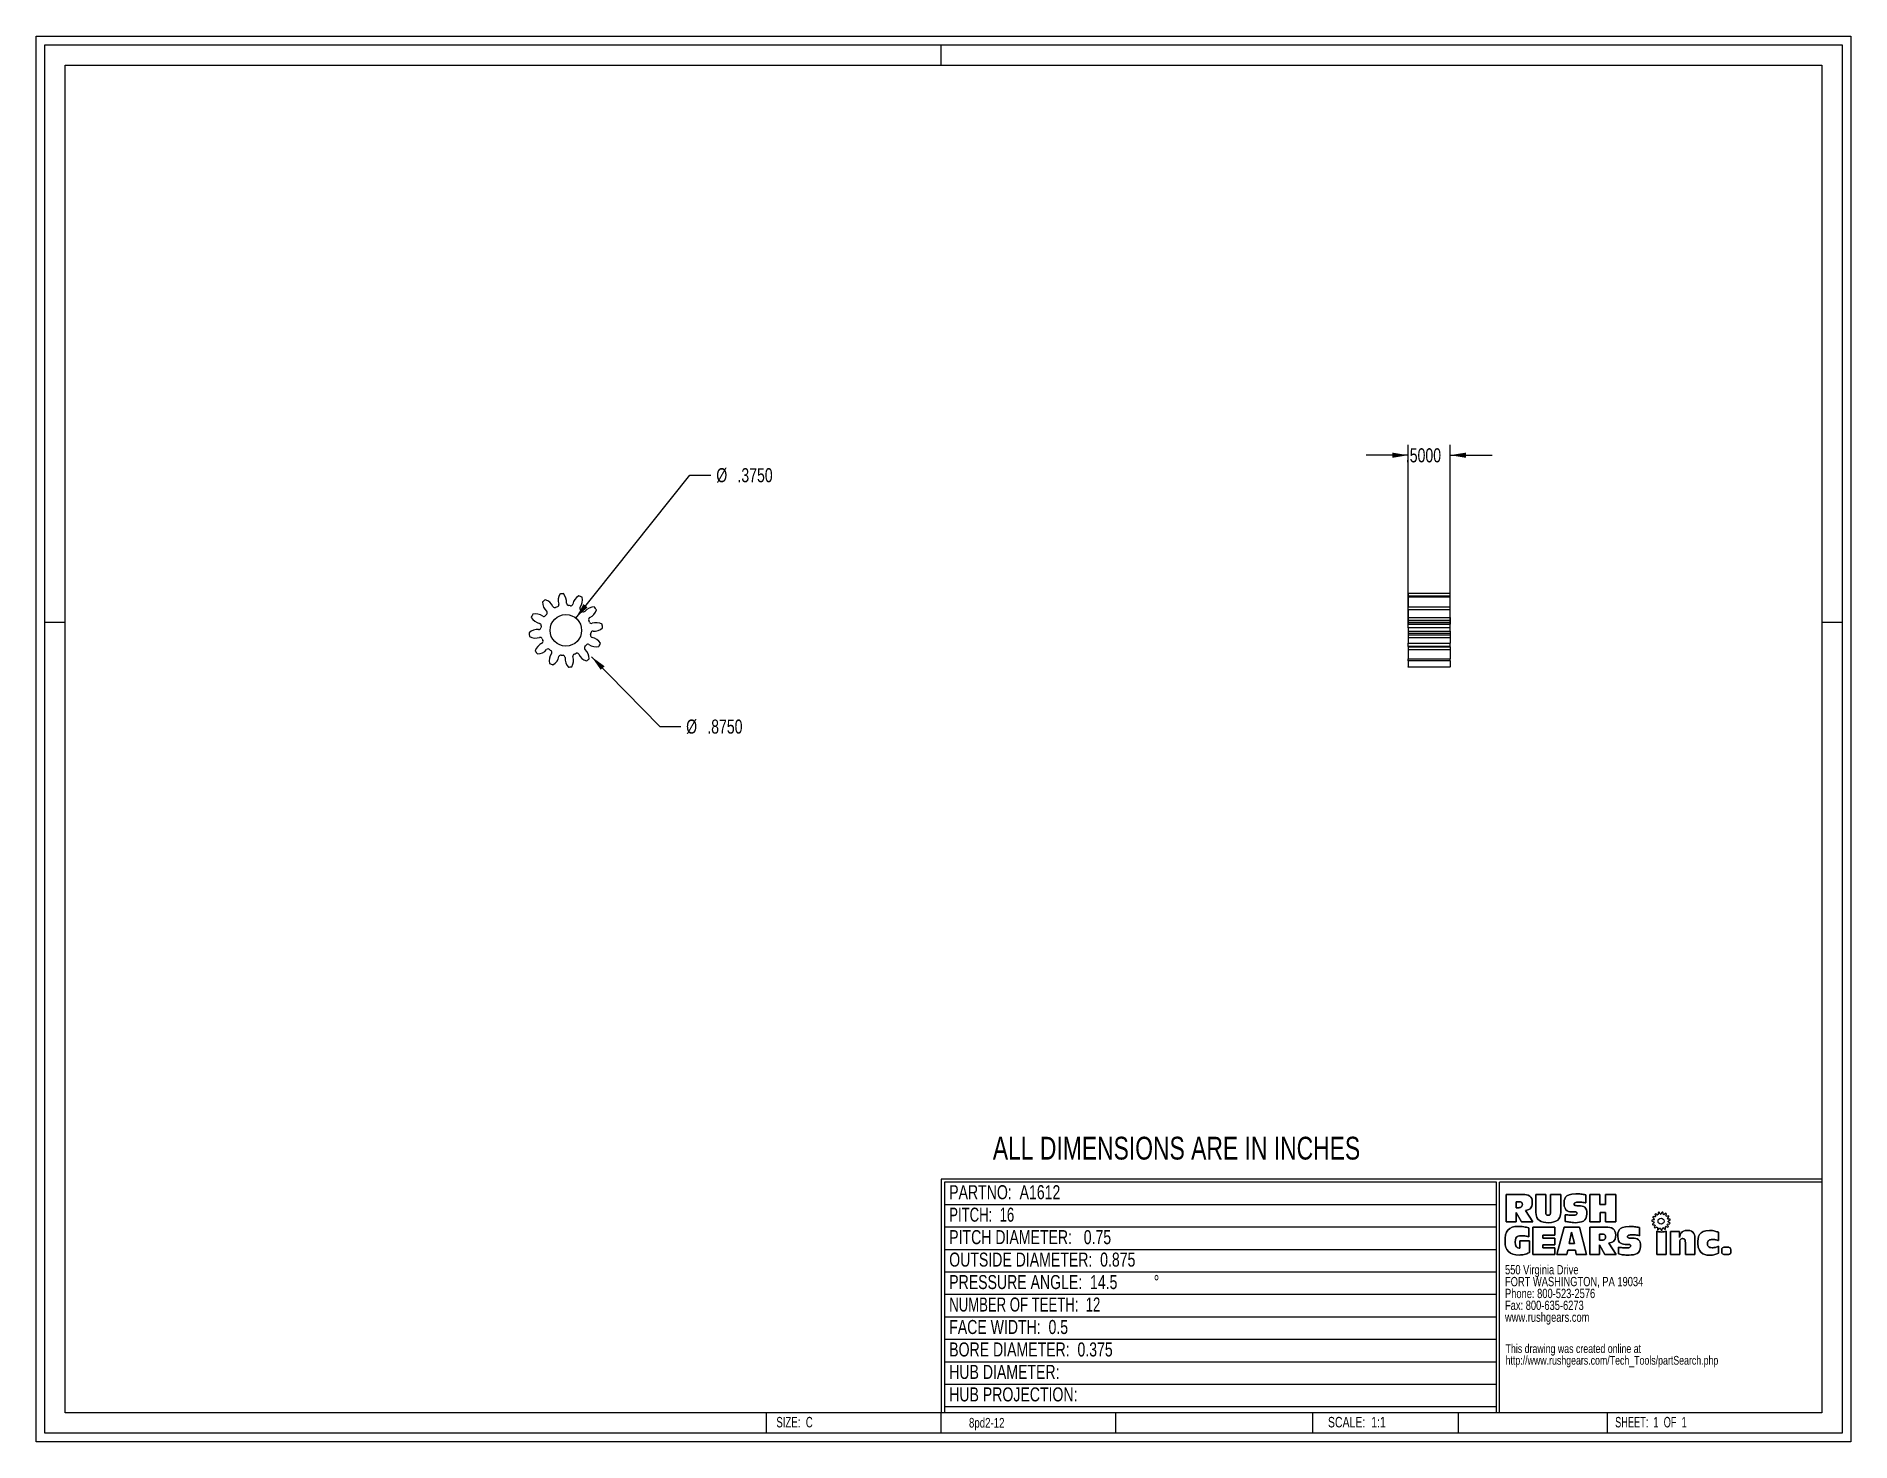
# Model space of a CAD drawing. Extents: x 0.2 to 21.8, y 0.2 to 16.8.
import ezdxf

# ---------------------------------------------------------------- set-up
doc = ezdxf.new("R2010")
doc.units = 0
doc.header["$MEASUREMENT"] = 0
doc.layers.get('0').update_dxf_attribs({"linetype": 'CONTINUOUS'})
doc.layers.add('TITLEBLOCK', color=250, linetype='CONTINUOUS')
doc.styles.add('SLDTEXTSTYLE0', font='TXT', dxfattribs={"width": 0.75})
doc.styles.add('SLDTEXTSTYLE1', font='TXT', dxfattribs={"width": 0.65625})
doc.styles.add('SLDTEXTSTYLE2', font='TXT', dxfattribs={"width": 0.6875})
doc.styles.add('SLDTEXTSTYLE3', font='TXT', dxfattribs={"width": 0.7})
doc.dimstyles.new('SLDDIMSTYLE0', dxfattribs={"dimtxt": 0.166667, "dimasz": 0.1875, "dimexe": 0, "dimexo": 0.0625, "dimgap": 0.041667, "dimtad": 0, "dimtih": 1, "dimtoh": 1, "dimdec": 4, "dimrnd": 1e-09, "dimzin": 4, "dimtxsty": 'SLDTEXTSTYLE0', "dimsah": 1, "dimcen": 0.09, "dimazin": 3, "dimtfac": 1, "dimtdec": 3, "dimtmove": 0, "dimatfit": 3, "dimtolj": 1, "dimtzin": 12})
doc.dimstyles.new('SLDDIMSTYLE1', dxfattribs={"dimtxt": 0.166667, "dimasz": 0.1875, "dimexe": 0, "dimexo": 0.0625, "dimgap": 0.041667, "dimtad": 0, "dimtih": 1, "dimtoh": 1, "dimdec": 4, "dimrnd": 1e-09, "dimzin": 4, "dimtxsty": 'SLDTEXTSTYLE0', "dimsah": 1, "dimcen": 0, "dimazin": 3, "dimtfac": 1, "dimtdec": 3, "dimtofl": 0, "dimtmove": 0, "dimatfit": 3, "dimtolj": 1, "dimtzin": 12})

msp = doc.modelspace()

# ---------------------------------------------------------------- texts
at = {"color": 7, "linetype": 'CONTINUOUS', "attachment_point": 1}
for s, insert, char_height, style in [('ALL DIMENSIONS ARE IN INCHES', (11.58593, 3.77524), 0.2708333, 'SLDTEXTSTYLE0'), ('PARTNO:  A1612', (11.0678, 3.20009), 0.1666667, 'SLDTEXTSTYLE0'), ('PITCH:  16', (11.0678, 2.93323), 0.166667, 'SLDTEXTSTYLE3'), ('PITCH:  16', (11.0678, 2.93323), 0.166667, 'SLDTEXTSTYLE3'), ('PITCH DIAMETER:   0.75', (11.0678, 2.66638), 0.1666667, 'SLDTEXTSTYLE0'), ('OUTSIDE DIAMETER:  0.875', (11.0678, 2.39953), 0.1666667, 'SLDTEXTSTYLE0'), ('NUMBER OF TEETH:  12', (11.0678, 1.86582), 0.1666667, 'SLDTEXTSTYLE3'), ('FACE WIDTH:  0.5', (11.0678, 1.59897), 0.1666667, 'SLDTEXTSTYLE0'), ('BORE DIAMETER:  0.375', (11.0678, 1.33211), 0.1666667, 'SLDTEXTSTYLE0'), ('HUB DIAMETER:', (11.0678, 1.06526), 0.1666667, 'SLDTEXTSTYLE0'), ('HUB PROJECTION:', (11.0678, 0.79841), 0.1666667, 'SLDTEXTSTYLE0'), ('8pd2-12', (11.30252, 0.43547), 0.114583, 'SLDTEXTSTYLE0')]:
    msp.add_mtext(s, dxfattribs=dict(at, insert=insert, char_height=char_height, style=style))
at = {"layer": 'TITLEBLOCK', "attachment_point": 1}
for s, insert, char_height, style in [('SIZE:  C', (9.01516, 0.44741), 0.1245, 'SLDTEXTSTYLE2'), ('SCALE:  1:1', (15.56517, 0.44741), 0.1244999, 'SLDTEXTSTYLE0'), ('SHEET:  1  OF  1', (18.97518, 0.44741), 0.1244999, 'SLDTEXTSTYLE1')]:
    msp.add_mtext(s, dxfattribs=dict(at, insert=insert, char_height=char_height, style=style))

# ---------------------------------------------------------------- blocks, each defined once
blk = doc.blocks.new('SW_NOTE_0')
at = {"layer": 'TITLEBLOCK', "color": 0, "char_height": 0.11036, "attachment_point": 1, "style": 'SLDTEXTSTYLE0'}
for s, insert in [('550 Virginia Drive', (0, 0.142)), ('FORT WASHINGTON, PA 19034', (0, 0.001)), ('Phone: 800-523-2576', (0, -0.14)), ('www.rushgears.com', (0, -0.422)), ('Fax: 800-635-6273', (0, -0.281))]:
    blk.add_mtext(s, dxfattribs=dict(at, insert=insert))
blk = doc.blocks.new('SW_NOTE_1')
at = {"color": 0, "linetype": 'CONTINUOUS', "attachment_point": 1, "style": 'SLDTEXTSTYLE0'}
for s, insert, char_height in [('PRESSURE ANGLE:  14.5', (0, 0.215), 0.16667), ('%%d', (2.428, 0.215), 0.1667)]:
    blk.add_mtext(s, dxfattribs=dict(at, insert=insert, char_height=char_height))
blk = doc.blocks.new('SW_NOTE_2')
at = {"color": 0, "linetype": 'CONTINUOUS', "char_height": 0.10417, "attachment_point": 1, "style": 'SLDTEXTSTYLE0'}
for s, insert in [('This drawing was created online at', (0, 0.134)), ('http://www.rushgears.com/Tech_Tools/partSearch.php', (0, -0.005))]:
    blk.add_mtext(s, dxfattribs=dict(at, insert=insert))
blk = doc.blocks.new('_D')
at = {"color": 7, "linetype": 'CONTINUOUS'}
for p, q in [((16.517, 11.871), (16.017, 11.871)), ((16.517, 9.84), (16.517, 11.996)), ((17.017, 9.84), (17.017, 11.996)), ((17.017, 11.871), (17.517, 11.871))]:
    blk.add_line(p, q, dxfattribs=at)
for points in [[(16.517, 11.871), (16.329, 11.902), (16.329, 11.84)], [(17.017, 11.871), (17.204, 11.84), (17.204, 11.902)]]:
    blk.add_solid(points, dxfattribs=at)
at = {"color": 7, "linetype": 'CONTINUOUS', "insert": (16.49, 11.953), "char_height": 0.1667, "attachment_point": 1, "style": 'SLDTEXTSTYLE0'}
blk.add_mtext('.5000', dxfattribs=at)
blk = doc.blocks.new('_D_1')
at = {"color": 7, "linetype": 'CONTINUOUS'}
for p, q in [((6.821, 9.477), (7.631, 8.648)), ((7.631, 8.648), (7.881, 8.648))]:
    blk.add_line(p, q, dxfattribs=at)
blk.add_solid([(6.821, 9.477), (6.93, 9.321), (6.975, 9.365)], dxfattribs=at)
at = {"color": 7, "linetype": 'CONTINUOUS', "char_height": 0.1667, "attachment_point": 1, "style": 'SLDTEXTSTYLE0'}
for s, insert in [('%%c', (7.944, 8.731)), ('.8750', (8.195, 8.731))]:
    blk.add_mtext(s, dxfattribs=dict(at, insert=insert))
blk = doc.blocks.new('_D_2')
at = {"color": 7, "linetype": 'CONTINUOUS'}
for p, q in [((6.633, 9.937), (7.989, 11.634)), ((7.989, 11.634), (8.239, 11.634))]:
    blk.add_line(p, q, dxfattribs=at)
blk.add_solid([(6.633, 9.937), (6.774, 10.064), (6.725, 10.103)], dxfattribs=at)
at = {"color": 7, "linetype": 'CONTINUOUS', "char_height": 0.1667, "attachment_point": 1, "style": 'SLDTEXTSTYLE0'}
for s, insert in [('%%c', (8.302, 11.717)), ('.3750', (8.553, 11.717))]:
    blk.add_mtext(s, dxfattribs=dict(at, insert=insert))

# ---------------------------------------------------------------- dimensions: what is measured, and where the dimension line sits
at = {"color": 7, "linetype": 'CONTINUOUS'}
dim = msp.add_linear_dim(base=(16.51651, 11.87092), p1=(17.01651, 9.79029), p2=(16.51651, 9.79029), dimstyle='SLDDIMSTYLE0', dxfattribs=at)
dim.commit()
dim.dimension.update_dxf_attribs({"geometry": '_D', "text_midpoint": (16.76651, 11.87092), "dimtype": 160})
for p1, p2, picture, middle in [((6.39843, 9.64383), (6.63257, 9.93675), '_D_2', (8.70428, 11.63399)), ((6.20972, 10.10318), (6.82128, 9.47739), '_D_1', (8.34643, 8.64845))]:
    dim = msp.add_diameter_dim_2p(p1=p1, p2=p2, dimstyle='SLDDIMSTYLE1', dxfattribs=at)
    dim.commit()
    dim.dimension.update_dxf_attribs({"geometry": picture, "text_midpoint": middle, "dimtype": 163})

# ---------------------------------------------------------------- linework, layer by layer
at = {"color": 7, "linetype": 'CONTINUOUS'}
for p, q in [((17.01651, 10.22678), (16.51651, 10.22678)), ((16.51651, 10.22678), (16.51651, 10.20011)), ((16.51651, 10.20011), (17.01651, 10.20011)), ((16.51651, 10.18316), (16.51651, 10.20011)), ((17.01651, 10.18316), (16.51651, 10.18316)), ((16.51651, 10.18316), (16.51651, 10.06863)), ((17.01651, 10.20011), (17.01651, 10.22678)), ((17.01651, 10.18316), (17.01651, 10.20011)), ((17.01651, 10.06863), (17.01651, 10.18316)), ((16.51651, 10.06863), (17.01651, 10.06863)), ((16.51651, 10.03428), (16.51651, 10.06863)), ((17.01651, 10.03428), (16.51651, 10.03428)), ((16.51651, 10.03428), (16.51651, 9.94364)), ((16.51651, 9.94364), (17.01651, 9.94364)), ((16.51651, 9.94364), (16.51651, 9.91142)), ((16.51651, 9.91142), (17.01651, 9.91142)), ((16.51651, 9.91142), (16.51651, 9.88938)), ((17.01651, 10.03428), (17.01651, 10.06863)), ((17.01651, 9.94364), (17.01651, 10.03428)), ((17.01651, 9.94364), (17.01651, 9.91142)), ((17.01651, 9.91142), (17.01651, 9.88938)), ((16.51651, 9.88938), (17.01651, 9.88938)), ((16.51651, 9.88938), (16.51651, 9.88171)), ((17.01651, 9.88171), (16.51651, 9.88171)), ((16.51651, 9.88171), (16.51651, 9.86258)), ((16.51651, 9.86258), (17.01651, 9.86258)), ((16.51651, 9.82002), (16.51651, 9.86258)), ((17.01651, 9.82002), (16.51651, 9.82002)), ((16.51651, 9.82002), (16.51651, 9.78043)), ((16.51651, 9.78043), (17.01651, 9.78043)), ((16.51651, 9.78043), (16.51651, 9.75906)), ((16.51651, 9.75906), (17.01651, 9.75906)), ((16.51651, 9.75906), (16.51651, 9.73559)), ((16.51651, 9.73559), (17.01651, 9.73559)), ((16.51651, 9.73559), (16.51651, 9.70703)), ((16.51651, 9.70703), (17.01651, 9.70703)), ((16.51651, 9.70703), (16.51651, 9.63715)), ((17.01651, 9.88938), (17.01651, 9.88171)), ((17.01651, 9.88171), (17.01651, 9.86258)), ((17.01651, 9.82002), (17.01651, 9.86258)), ((17.01651, 9.78043), (17.01651, 9.82002)), ((17.01651, 9.78043), (17.01651, 9.75906)), ((17.01651, 9.75906), (17.01651, 9.73559)), ((17.01651, 9.73559), (17.01651, 9.70703)), ((17.01651, 9.70703), (17.01651, 9.63715)), ((16.51651, 9.63715), (17.01651, 9.63715)), ((16.51651, 9.59779), (16.51651, 9.63715)), ((17.01651, 9.59779), (16.51651, 9.59779)), ((16.51651, 9.59779), (16.51651, 9.5941)), ((16.51651, 9.5941), (17.01651, 9.5941)), ((16.51651, 9.5941), (16.51651, 9.56215)), ((16.51651, 9.56215), (17.01651, 9.56215)), ((16.51651, 9.56215), (16.51651, 9.45275)), ((17.01651, 9.59779), (17.01651, 9.63715)), ((17.01651, 9.5941), (17.01651, 9.59779)), ((17.01651, 9.5941), (17.01651, 9.56215)), ((17.01651, 9.56215), (17.01651, 9.45275)), ((16.51651, 9.45275), (17.01651, 9.45275)), ((16.51651, 9.42714), (16.51651, 9.45275)), ((17.01651, 9.42714), (16.51651, 9.42714)), ((16.51651, 9.42714), (16.51651, 9.3588)), ((16.51651, 9.3588), (17.01651, 9.3588)), ((16.51651, 9.3538), (16.51651, 9.3588)), ((17.01651, 9.3538), (16.51651, 9.3538)), ((17.01651, 9.42714), (17.01651, 9.45275)), ((17.01651, 9.42714), (17.01651, 9.3588)), ((17.01651, 9.3538), (17.01651, 9.3588))]:
    msp.add_line(p, q, dxfattribs=at)
at = {"color": 250, "linetype": 'CONTINUOUS'}
for p, q in [((10.97215, 3.2727), (10.97215, 0.49545)), ((11.0104, 3.23445), (11.0104, 0.49545)), ((17.56543, 2.9676), (11.0104, 2.9676)), ((17.56543, 2.70074), (11.0104, 2.70074)), ((17.56543, 2.43389), (11.0104, 2.43389)), ((17.56543, 2.16704), (11.0104, 2.16704)), ((17.56543, 1.90018), (11.0104, 1.90018)), ((17.56543, 1.63333), (11.0104, 1.63333)), ((17.56543, 1.36648), (11.0104, 1.36648)), ((17.56543, 1.09962), (11.0104, 1.09962)), ((17.56543, 0.83277), (11.0104, 0.83277)), ((17.56543, 0.56592), (11.0104, 0.56592))]:
    msp.add_line(p, q, dxfattribs=at)
at = {"color": 7, "linetype": 'CONTINUOUS'}
msp.add_circle((6.5155, 9.79029), 0.1875, dxfattribs=at)
for centre, radius, start, end in [((6.5155, 9.79029), 0.4375, 123.896688, 129.510824), ((6.38594, 10.12944), 0.1488, 180.622958, 228.249608), ((6.22747, 10.0113), 0.1488, 25.157904, 72.784555), ((6.57288, 10.14878), 0.1488, 150.622958, 198.249608), ((6.5155, 9.79029), 0.4375, 93.896688, 99.510824), ((6.37657, 10.12571), 0.1488, 355.157904, 42.784555), ((6.74444, 10.07206), 0.1488, 120.622958, 168.249608), ((6.5155, 9.79029), 0.4375, 63.896688, 69.510824), ((6.56289, 10.15024), 0.1488, 325.157904, 12.784555), ((6.5155, 9.79029), 0.4375, 153.896688, 159.510824), ((6.23373, 10.01922), 0.1488, 210.622958, 258.249608), ((6.15555, 9.83768), 0.1488, 55.157904, 102.784555), ((6.2546, 9.97996), 0.02456, 235.157904, 323.98424), ((6.5155, 9.79029), 0.298, 139.423272, 143.98424), ((6.27051, 10.0001), 0.02456, 319.423272, 48.249608), ((6.38439, 10.085), 0.02456, 205.157904, 293.98424), ((6.5155, 9.79029), 0.298, 109.423272, 113.98424), ((6.40824, 10.09449), 0.02456, 289.423272, 18.249608), ((6.54931, 10.11107), 0.02456, 175.157904, 263.98424), ((6.5155, 9.79029), 0.298, 79.423272, 83.98424), ((6.57471, 10.10737), 0.02456, 259.423272, 348.249608), ((6.70517, 10.05119), 0.02456, 145.157904, 233.98424), ((6.5155, 9.79029), 0.298, 49.423272, 53.98424), ((6.72532, 10.03528), 0.02456, 229.423272, 318.249608), ((6.85465, 9.91985), 0.1488, 90.622958, 138.249608), ((6.81022, 9.9214), 0.02456, 115.157904, 203.98424), ((6.5155, 9.79029), 0.298, 19.423272, 23.98424), ((6.73652, 10.07832), 0.1488, 295.157904, 342.784555), ((6.5155, 9.79029), 0.4375, 33.896688, 39.510824), ((6.18008, 9.65135), 0.1488, 85.157904, 132.784555), ((6.5155, 9.79029), 0.4375, 183.896688, 189.510824), ((6.15701, 9.84766), 0.1488, 240.622958, 288.249608), ((6.19472, 9.82409), 0.02456, 265.157904, 353.98424), ((6.19842, 9.84949), 0.02456, 349.423272, 78.249608), ((6.2113, 9.68302), 0.02456, 19.423272, 108.249608), ((6.5155, 9.79029), 0.298, 169.423272, 173.98424), ((6.81971, 9.89755), 0.02456, 199.423272, 288.249608), ((6.83259, 9.73108), 0.02456, 169.423272, 258.249608), ((6.5155, 9.79029), 0.298, 349.423272, 353.98424), ((6.83629, 9.75648), 0.02456, 85.157904, 173.98424), ((6.874, 9.73291), 0.1488, 60.622958, 108.249608), ((6.79728, 9.56135), 0.1488, 30.622958, 78.249608), ((6.85092, 9.92922), 0.1488, 265.157904, 312.784555), ((6.5155, 9.79029), 0.4375, 3.896688, 9.510824), ((6.29449, 9.50226), 0.1488, 115.157904, 162.784555), ((6.5155, 9.79029), 0.4375, 213.896688, 219.510824), ((6.17635, 9.66073), 0.1488, 270.622958, 318.249608), ((6.22079, 9.65917), 0.02456, 295.157904, 23.98424), ((6.5155, 9.79029), 0.298, 199.423272, 203.98424), ((6.30569, 9.54529), 0.02456, 49.423272, 138.249608), ((6.46812, 9.43034), 0.1488, 145.157904, 192.784555), ((6.5155, 9.79029), 0.298, 229.423272, 233.98424), ((6.32583, 9.52938), 0.02456, 325.157904, 53.98424), ((6.4563, 9.4732), 0.02456, 79.423272, 168.249608), ((6.5155, 9.79029), 0.298, 259.423272, 263.98424), ((6.4817, 9.4695), 0.02456, 355.157904, 83.98424), ((6.62277, 9.48608), 0.02456, 109.423272, 198.249608), ((6.5155, 9.79029), 0.298, 289.423272, 293.98424), ((6.64662, 9.49558), 0.02456, 25.157904, 113.98424), ((6.80353, 9.56927), 0.1488, 205.157904, 252.784555), ((6.7605, 9.58047), 0.02456, 139.423272, 228.249608), ((6.5155, 9.79029), 0.298, 319.423272, 323.98424), ((6.64506, 9.45114), 0.1488, 0.622958, 48.249608), ((6.77641, 9.60062), 0.02456, 55.157904, 143.98424), ((6.87545, 9.7429), 0.1488, 235.157904, 282.784555), ((6.5155, 9.79029), 0.4375, 333.896688, 339.510824), ((6.5155, 9.79029), 0.4375, 243.896688, 249.510824), ((6.28657, 9.50851), 0.1488, 300.622958, 348.249608), ((6.65444, 9.45487), 0.1488, 175.157904, 222.784555), ((6.5155, 9.79029), 0.4375, 273.896688, 279.510824), ((6.45813, 9.43179), 0.1488, 330.622958, 18.249608), ((6.5155, 9.79029), 0.4375, 303.896688, 309.510824)]:
    msp.add_arc(centre, radius, start, end, dxfattribs=at)
at = {"layer": 'TITLEBLOCK'}
for p, q in [((0.22727, 16.84711), (21.77273, 16.84711)), ((0.22727, 0.15289), (0.22727, 16.84711)), ((21.77273, 16.84711), (21.77273, 0.15289)), ((0.32727, 0.25289), (0.32727, 16.74711)), ((0.32727, 16.74711), (21.67273, 16.74711)), ((10.97215, 16.50455), (10.97215, 16.74711)), ((21.67273, 16.74711), (21.67273, 0.25289)), ((0.56983, 0.49545), (0.56983, 16.50455)), ((0.56983, 16.50455), (21.43017, 16.50455)), ((21.43017, 16.50455), (21.43017, 0.49545)), ((0.32727, 9.88862), (0.56983, 9.88862)), ((21.43017, 9.88862), (21.67273, 9.88862)), ((21.43017, 3.2727), (10.97215, 3.2727)), ((17.56543, 3.23445), (11.0104, 3.23445)), ((17.56543, 0.49545), (17.56543, 3.23445)), ((17.60367, 0.49545), (17.60367, 3.23445)), ((21.43017, 3.23445), (17.60367, 3.23445)), ((17.87621, 3.08947), (17.68259, 3.08947)), ((17.68259, 3.08947), (17.68259, 2.76554)), ((17.90155, 3.08947), (17.87621, 3.08947)), ((17.92417, 3.08585), (17.90155, 3.08947)), ((17.94407, 3.08042), (17.92417, 3.08585)), ((17.96127, 3.07046), (17.94407, 3.08042)), ((17.97393, 3.0587), (17.96127, 3.07046)), ((17.98479, 3.04242), (17.97393, 3.0587)), ((17.98932, 3.02251), (17.98479, 3.04242)), ((17.99203, 2.99718), (17.98932, 3.02251)), ((18.15309, 3.08947), (18.03456, 3.08947)), ((18.03456, 3.08947), (18.03456, 2.88136)), ((18.15309, 2.87503), (18.15309, 3.08947)), ((18.32952, 3.08947), (18.20918, 3.08947)), ((18.20918, 3.08947), (18.20918, 2.88136)), ((18.32952, 2.87955), (18.32952, 3.08947)), ((18.37205, 3.0198), (18.37024, 3.0017)), ((18.37657, 3.0397), (18.37205, 3.0198)), ((18.38743, 3.05689), (18.37657, 3.0397)), ((18.40281, 3.07318), (18.38743, 3.05689)), ((18.42815, 3.08585), (18.40281, 3.07318)), ((18.46162, 3.09399), (18.42815, 3.08585)), ((18.50777, 3.0967), (18.46162, 3.09399)), ((18.52496, 3.0967), (18.50777, 3.0967)), ((18.54125, 3.0967), (18.52496, 3.0967)), ((18.55482, 3.0958), (18.54125, 3.0967)), ((18.5693, 3.09399), (18.55482, 3.0958)), ((18.58196, 3.09308), (18.5693, 3.09399)), ((18.59644, 3.09128), (18.58196, 3.09308)), ((18.61092, 3.08856), (18.59644, 3.09128)), ((18.62811, 3.08585), (18.61092, 3.08856)), ((18.62811, 2.98903), (18.62811, 3.08585)), ((18.7955, 3.08947), (18.67516, 3.08947)), ((18.67516, 3.08947), (18.67516, 2.76554)), ((18.7955, 2.97184), (18.7955, 3.08947)), ((18.98279, 3.08947), (18.86245, 3.08947)), ((18.86245, 3.08947), (18.86245, 2.97184)), ((18.98279, 2.76554), (18.98279, 3.08947)), ((17.80112, 3.00351), (17.83912, 3.00351)), ((17.80112, 2.93293), (17.80112, 3.00351)), ((17.83731, 2.93293), (17.80112, 2.93293)), ((17.80112, 2.76554), (17.80112, 2.87684)), ((17.80112, 2.87684), (17.86536, 2.76554)), ((17.83912, 2.93384), (17.83731, 2.93293)), ((17.83912, 3.00351), (17.84636, 3.00351)), ((17.84455, 2.93384), (17.83912, 2.93384)), ((17.84997, 2.93565), (17.84455, 2.93384)), ((17.84636, 3.00351), (17.85269, 3.0026)), ((17.85721, 2.93836), (17.84997, 2.93565)), ((17.85269, 3.0026), (17.85812, 2.99989)), ((17.86264, 2.94379), (17.85721, 2.93836)), ((17.85812, 2.99989), (17.86445, 2.99627)), ((17.86807, 2.95013), (17.86264, 2.94379)), ((17.86445, 2.99627), (17.86717, 2.99265)), ((17.86717, 2.99265), (17.87079, 2.98632)), ((17.87169, 2.96008), (17.86807, 2.95013)), ((17.87079, 2.98632), (17.8726, 2.97998)), ((17.8735, 2.97184), (17.87169, 2.96008)), ((17.8726, 2.97998), (17.8735, 2.97184)), ((17.91241, 2.90036), (17.92507, 2.90398)), ((17.99836, 2.76554), (17.91241, 2.90036)), ((17.92507, 2.90398), (17.93865, 2.90669)), ((17.93865, 2.90669), (17.95222, 2.91212)), ((17.95222, 2.91212), (17.96579, 2.92027)), ((17.96579, 2.92027), (17.97574, 2.93293)), ((17.97574, 2.93293), (17.98479, 2.94922)), ((17.98479, 2.94922), (17.98932, 2.97094)), ((17.98932, 2.97094), (17.99203, 2.99718)), ((18.03456, 2.88136), (18.03637, 2.84607)), ((18.03637, 2.84607), (18.0436, 2.81712)), ((18.0436, 2.81712), (18.05627, 2.7954)), ((18.15309, 2.8705), (18.15309, 2.87503)), ((18.15309, 2.86507), (18.15309, 2.8705)), ((18.15309, 2.85964), (18.15309, 2.86507)), ((18.1567, 2.8512), (18.15309, 2.85964)), ((18.16394, 2.84517), (18.1567, 2.8512)), ((18.17118, 2.84336), (18.16394, 2.84517)), ((18.18113, 2.84245), (18.17118, 2.84336)), ((18.18837, 2.84336), (18.18113, 2.84245)), ((18.19471, 2.84426), (18.18837, 2.84336)), ((18.19923, 2.84788), (18.19471, 2.84426)), ((18.20375, 2.8515), (18.19923, 2.84788)), ((18.20556, 2.85784), (18.20375, 2.8515)), ((18.20737, 2.86417), (18.20556, 2.85784)), ((18.20828, 2.87231), (18.20737, 2.86417)), ((18.20918, 2.88136), (18.20828, 2.87231)), ((18.30871, 2.80083), (18.32047, 2.82164)), ((18.32047, 2.82164), (18.32681, 2.84879)), ((18.32681, 2.84879), (18.32952, 2.87955)), ((18.37024, 3.0017), (18.37024, 2.9827)), ((18.37024, 2.9827), (18.37205, 2.95013)), ((18.37205, 2.95013), (18.38019, 2.9257)), ((18.38019, 2.9257), (18.39105, 2.9085)), ((18.39286, 2.84788), (18.3811, 2.84879)), ((18.3811, 2.84879), (18.3811, 2.77007)), ((18.39105, 2.9085), (18.40643, 2.89584)), ((18.40462, 2.84698), (18.39286, 2.84788)), ((18.41548, 2.84607), (18.40462, 2.84698)), ((18.40643, 2.89584), (18.42181, 2.8895)), ((18.42724, 2.84517), (18.41548, 2.84607)), ((18.42181, 2.8895), (18.439, 2.88498)), ((18.439, 2.84517), (18.42724, 2.84517)), ((18.439, 2.88498), (18.45529, 2.88407)), ((18.45258, 2.84517), (18.439, 2.84517)), ((18.46705, 2.84517), (18.45258, 2.84517)), ((18.45529, 2.88407), (18.47158, 2.88317)), ((18.48424, 2.84517), (18.46705, 2.84517)), ((18.47158, 2.88317), (18.49239, 2.88317)), ((18.48877, 2.84517), (18.48424, 2.84517)), ((18.48786, 2.96732), (18.48877, 2.97184)), ((18.48967, 2.9637), (18.48786, 2.96732)), ((18.48877, 2.98089), (18.49239, 2.98722)), ((18.48877, 2.97184), (18.48877, 2.98089)), ((18.4951, 2.84426), (18.48877, 2.84517)), ((18.49239, 2.96189), (18.48967, 2.9637)), ((18.49239, 2.98722), (18.49782, 2.99175)), ((18.49782, 2.95917), (18.49239, 2.96189)), ((18.49239, 2.88317), (18.49691, 2.88317)), ((18.50053, 2.84517), (18.4951, 2.84426)), ((18.49691, 2.88317), (18.50234, 2.88317)), ((18.49782, 2.99175), (18.50686, 2.99446)), ((18.50234, 2.95827), (18.49782, 2.95917)), ((18.50777, 2.84607), (18.50053, 2.84517)), ((18.50867, 2.95736), (18.50234, 2.95827)), ((18.50234, 2.88317), (18.50686, 2.88317)), ((18.50686, 2.99446), (18.51591, 2.99718)), ((18.50686, 2.88317), (18.51229, 2.88136)), ((18.51229, 2.84879), (18.50777, 2.84607)), ((18.5141, 2.95736), (18.50867, 2.95736)), ((18.51229, 2.88136), (18.51591, 2.87955)), ((18.51772, 2.85241), (18.51229, 2.84879)), ((18.52044, 2.95646), (18.5141, 2.95736)), ((18.51591, 2.99718), (18.52767, 2.99898)), ((18.51591, 2.87955), (18.51953, 2.87593)), ((18.52134, 2.85784), (18.51772, 2.85241)), ((18.51953, 2.87593), (18.52134, 2.87141)), ((18.54034, 2.95646), (18.52044, 2.95646)), ((18.52134, 2.87141), (18.52315, 2.86417)), ((18.52315, 2.86417), (18.52134, 2.85784)), ((18.52767, 2.99898), (18.53944, 2.99989)), ((18.53944, 2.99989), (18.55301, 2.99989)), ((18.56296, 2.95646), (18.54034, 2.95646)), ((18.55301, 2.99989), (18.56206, 2.99989)), ((18.56206, 2.99989), (18.57201, 2.99898)), ((18.58287, 2.95284), (18.56296, 2.95646)), ((18.57201, 2.99898), (18.58106, 2.99808)), ((18.58106, 2.99808), (18.59101, 2.99627)), ((18.60006, 2.94741), (18.58287, 2.95284)), ((18.59101, 2.99627), (18.60006, 2.99537)), ((18.60006, 2.99537), (18.60911, 2.99356)), ((18.61454, 2.93746), (18.60006, 2.94741)), ((18.60911, 2.99356), (18.61816, 2.99175)), ((18.62539, 2.9257), (18.61454, 2.93746)), ((18.61454, 2.78817), (18.62901, 2.80626)), ((18.61816, 2.99175), (18.62811, 2.98903)), ((18.63354, 2.9085), (18.62539, 2.9257)), ((18.62901, 2.80626), (18.63716, 2.83069)), ((18.63806, 2.88679), (18.63354, 2.9085)), ((18.63716, 2.83069), (18.64078, 2.85964)), ((18.64078, 2.85964), (18.63806, 2.88679)), ((18.86245, 2.97184), (18.7955, 2.97184)), ((18.79821, 2.76554), (18.79821, 2.87684)), ((18.79821, 2.87684), (18.86245, 2.87684)), ((18.86245, 2.87684), (18.86245, 2.76554)), ((17.67535, 2.60992), (17.66992, 2.57192)), ((17.6853, 2.64249), (17.67535, 2.60992)), ((17.68259, 2.76554), (17.80112, 2.76554)), ((17.70159, 2.66692), (17.6853, 2.64249)), ((17.7233, 2.68683), (17.70159, 2.66692)), ((17.75135, 2.69949), (17.7233, 2.68683)), ((17.78573, 2.70764), (17.75135, 2.69949)), ((17.82826, 2.70945), (17.78573, 2.70764)), ((17.80383, 2.58277), (17.81469, 2.59092)), ((17.81469, 2.59092), (17.82555, 2.59635)), ((17.82555, 2.59635), (17.83821, 2.59906)), ((17.84997, 2.70945), (17.82826, 2.70945)), ((17.83821, 2.59906), (17.85178, 2.59997)), ((17.87169, 2.70764), (17.84997, 2.70945)), ((17.85178, 2.59997), (17.86536, 2.59997)), ((17.86536, 2.76554), (17.99836, 2.76554)), ((17.86536, 2.59997), (17.87802, 2.59997)), ((17.89069, 2.70492), (17.87169, 2.70764)), ((17.87802, 2.59997), (17.89069, 2.59906)), ((17.90788, 2.70221), (17.89069, 2.70492)), ((17.89069, 2.59906), (17.90245, 2.59816)), ((17.90245, 2.59816), (17.91422, 2.59544)), ((17.92145, 2.69949), (17.90788, 2.70221)), ((17.91422, 2.59544), (17.92417, 2.59363)), ((17.93322, 2.69587), (17.92145, 2.69949)), ((17.92417, 2.59363), (17.93503, 2.59182)), ((17.94227, 2.69407), (17.93322, 2.69587)), ((17.93503, 2.59182), (17.94317, 2.59001)), ((17.9486, 2.69226), (17.94227, 2.69407)), ((17.94317, 2.59001), (17.95131, 2.5873)), ((17.95131, 2.5873), (17.9486, 2.69226)), ((18.25804, 2.7013), (17.99655, 2.7013)), ((17.99655, 2.7013), (17.99655, 2.37829)), ((18.05627, 2.7954), (18.07527, 2.77912)), ((18.07527, 2.77912), (18.09608, 2.76826)), ((18.09608, 2.76826), (18.12323, 2.76102)), ((18.1187, 2.60449), (18.25804, 2.60449)), ((18.1187, 2.57011), (18.1187, 2.60449)), ((18.12323, 2.76102), (18.15218, 2.7574)), ((18.15218, 2.7574), (18.18566, 2.75469)), ((18.18566, 2.75469), (18.21823, 2.7574)), ((18.21823, 2.7574), (18.24809, 2.76283)), ((18.24809, 2.76283), (18.27252, 2.77188)), ((18.25804, 2.60449), (18.25804, 2.7013)), ((18.27252, 2.77188), (18.29333, 2.78364)), ((18.36843, 2.7013), (18.28428, 2.37829)), ((18.29333, 2.78364), (18.30871, 2.80083)), ((18.55301, 2.7013), (18.36843, 2.7013)), ((18.3811, 2.77007), (18.39467, 2.76735)), ((18.39467, 2.76735), (18.40824, 2.76464)), ((18.40824, 2.76464), (18.42181, 2.76283)), ((18.42181, 2.76283), (18.43538, 2.76012)), ((18.42815, 2.50768), (18.458, 2.64068)), ((18.43538, 2.76012), (18.44896, 2.75921)), ((18.44896, 2.75921), (18.46524, 2.7574)), ((18.458, 2.64068), (18.49239, 2.50768)), ((18.46524, 2.7574), (18.48243, 2.7565)), ((18.48243, 2.7565), (18.50325, 2.75469)), ((18.50325, 2.75469), (18.52858, 2.7565)), ((18.52858, 2.7565), (18.55391, 2.76012)), ((18.63625, 2.37829), (18.55301, 2.7013)), ((18.55391, 2.76012), (18.57744, 2.76645)), ((18.57744, 2.76645), (18.59825, 2.77459)), ((18.59825, 2.77459), (18.61454, 2.78817)), ((18.86426, 2.7013), (18.67335, 2.7013)), ((18.67335, 2.7013), (18.67335, 2.37829)), ((18.67516, 2.76554), (18.79821, 2.76554)), ((18.78916, 2.54658), (18.78916, 2.61716)), ((18.78916, 2.61716), (18.82988, 2.61716)), ((18.82988, 2.61716), (18.83712, 2.61716)), ((18.83712, 2.61716), (18.84345, 2.61535)), ((18.84345, 2.61535), (18.84888, 2.61354)), ((18.84888, 2.61354), (18.85612, 2.60751)), ((18.85612, 2.60751), (18.85974, 2.59906)), ((18.85974, 2.59906), (18.86155, 2.59273)), ((18.86155, 2.59273), (18.86245, 2.58458)), ((18.86245, 2.76554), (18.98279, 2.76554)), ((18.8896, 2.7013), (18.86426, 2.7013)), ((18.91312, 2.69768), (18.8896, 2.7013)), ((18.93303, 2.69226), (18.91312, 2.69768)), ((18.95022, 2.6823), (18.93303, 2.69226)), ((18.96289, 2.67144), (18.95022, 2.6823)), ((18.97374, 2.65425), (18.96289, 2.67144)), ((18.98008, 2.63435), (18.97374, 2.65425)), ((18.98279, 2.60811), (18.98008, 2.63435)), ((18.98008, 2.58187), (18.98279, 2.60811)), ((19.00903, 2.63163), (19.00722, 2.61263)), ((19.00722, 2.61263), (19.00813, 2.59363)), ((19.00813, 2.59363), (19.00994, 2.56287)), ((19.01356, 2.65154), (19.00903, 2.63163)), ((19.02351, 2.66964), (19.01356, 2.65154)), ((19.03889, 2.68592), (19.02351, 2.66964)), ((19.06423, 2.69859), (19.03889, 2.68592)), ((19.0977, 2.70673), (19.06423, 2.69859)), ((19.14385, 2.70945), (19.0977, 2.70673)), ((19.12213, 2.5873), (19.12394, 2.59635)), ((19.12304, 2.58277), (19.12213, 2.5873)), ((19.12394, 2.59635), (19.12847, 2.60177)), ((19.12847, 2.60177), (19.1357, 2.6063)), ((19.1357, 2.6063), (19.14475, 2.60811)), ((19.16194, 2.70945), (19.14385, 2.70945)), ((19.14475, 2.60811), (19.15471, 2.61082)), ((19.15471, 2.61082), (19.16647, 2.61082)), ((19.17823, 2.70945), (19.16194, 2.70945)), ((19.16647, 2.61082), (19.17914, 2.61082)), ((19.19271, 2.70854), (19.17823, 2.70945)), ((19.17914, 2.61082), (19.19361, 2.61082)), ((19.20718, 2.70673), (19.19271, 2.70854)), ((19.19361, 2.61082), (19.20085, 2.61082)), ((19.20085, 2.61082), (19.20899, 2.61082)), ((19.21985, 2.70492), (19.20718, 2.70673)), ((19.20899, 2.61082), (19.21804, 2.60992)), ((19.21804, 2.60992), (19.228, 2.60811)), ((19.23433, 2.70311), (19.21985, 2.70492)), ((19.228, 2.60811), (19.23614, 2.6072)), ((19.24881, 2.7004), (19.23433, 2.70311)), ((19.23614, 2.6072), (19.24609, 2.60539)), ((19.24609, 2.60539), (19.25604, 2.60268)), ((19.266, 2.69678), (19.24881, 2.7004)), ((19.25604, 2.60268), (19.266, 2.59997)), ((19.266, 2.59997), (19.266, 2.69678)), ((19.4732, 2.65244), (19.46867, 2.65335)), ((19.46867, 2.65335), (19.46867, 2.37829)), ((19.47863, 2.65063), (19.4732, 2.65244)), ((19.48406, 2.64973), (19.47863, 2.65063)), ((19.49039, 2.64792), (19.48406, 2.64973)), ((19.49672, 2.64702), (19.49039, 2.64792)), ((19.50577, 2.64521), (19.49672, 2.64702)), ((19.51572, 2.6443), (19.50577, 2.64521)), ((19.52839, 2.64249), (19.51572, 2.6443)), ((19.53925, 2.6443), (19.52839, 2.64249)), ((19.5483, 2.64611), (19.53925, 2.6443)), ((19.55644, 2.64792), (19.5483, 2.64611)), ((19.56368, 2.64882), (19.55644, 2.64792)), ((19.5682, 2.65063), (19.56368, 2.64882)), ((19.57273, 2.65154), (19.5682, 2.65063)), ((19.57635, 2.65335), (19.57273, 2.65154)), ((19.57996, 2.65335), (19.57635, 2.65335)), ((19.57996, 2.37829), (19.57996, 2.65335)), ((19.73921, 2.65154), (19.63154, 2.65154)), ((19.63154, 2.65154), (19.63154, 2.37829)), ((19.73921, 2.57825), (19.73921, 2.65154)), ((19.74193, 2.59363), (19.73921, 2.57825)), ((19.74645, 2.60811), (19.74193, 2.59363)), ((19.75278, 2.62259), (19.74645, 2.60811)), ((19.76183, 2.63525), (19.75278, 2.62259)), ((19.77269, 2.64702), (19.76183, 2.63525)), ((19.78807, 2.65516), (19.77269, 2.64702)), ((19.80707, 2.66059), (19.78807, 2.65516)), ((19.8315, 2.6624), (19.80707, 2.66059)), ((19.86045, 2.66059), (19.8315, 2.6624)), ((19.88307, 2.65244), (19.86045, 2.66059)), ((19.89936, 2.64159), (19.88307, 2.65244)), ((19.91022, 2.6262), (19.89936, 2.64159)), ((19.91655, 2.61082), (19.91022, 2.6262)), ((19.92017, 2.59454), (19.91655, 2.61082)), ((19.92108, 2.57915), (19.92017, 2.59454)), ((19.96722, 2.59092), (19.96179, 2.56468)), ((19.97898, 2.61354), (19.96722, 2.59092)), ((19.99527, 2.63435), (19.97898, 2.61354)), ((20.02061, 2.64882), (19.99527, 2.63435)), ((20.05318, 2.65968), (20.02061, 2.64882)), ((20.0957, 2.6624), (20.05318, 2.65968)), ((20.1129, 2.6624), (20.0957, 2.6624)), ((20.13009, 2.66059), (20.1129, 2.6624)), ((20.14547, 2.65787), (20.13009, 2.66059)), ((20.15995, 2.65425), (20.14547, 2.65787)), ((20.17261, 2.65154), (20.15995, 2.65425)), ((20.18438, 2.64792), (20.17261, 2.65154)), ((20.19433, 2.64521), (20.18438, 2.64792)), ((20.20338, 2.64249), (20.19433, 2.64521)), ((20.20338, 2.54206), (20.20338, 2.64249)), ((17.66992, 2.57192), (17.66992, 2.52487)), ((17.66992, 2.52487), (17.67082, 2.49139)), ((17.67082, 2.49139), (17.67806, 2.46063)), ((17.67806, 2.46063), (17.69073, 2.43439)), ((17.69073, 2.43439), (17.70883, 2.41086)), ((17.70883, 2.41086), (17.73235, 2.39367)), ((17.73235, 2.39367), (17.7613, 2.3801)), ((17.7613, 2.3801), (17.79569, 2.37286)), ((17.79026, 2.52668), (17.79116, 2.55201)), ((17.79026, 2.51401), (17.79026, 2.52668)), ((17.79116, 2.50134), (17.79026, 2.51401)), ((17.79116, 2.55201), (17.79659, 2.57011)), ((17.79297, 2.48958), (17.79116, 2.50134)), ((17.7975, 2.47782), (17.79297, 2.48958)), ((17.79569, 2.37286), (17.8355, 2.37014)), ((17.79659, 2.57011), (17.80383, 2.58277)), ((17.80293, 2.46877), (17.7975, 2.47782)), ((17.81107, 2.46063), (17.80293, 2.46877)), ((17.82193, 2.4561), (17.81107, 2.46063)), ((17.8355, 2.45339), (17.82193, 2.4561)), ((17.84545, 2.45339), (17.8355, 2.45339)), ((17.8355, 2.37014), (17.84997, 2.37105)), ((17.95765, 2.53753), (17.84545, 2.53753)), ((17.84545, 2.53753), (17.84545, 2.45339)), ((17.84997, 2.37105), (17.86536, 2.37105)), ((17.86536, 2.37105), (17.87983, 2.37376)), ((17.87983, 2.37376), (17.89522, 2.37557)), ((17.89522, 2.37557), (17.90969, 2.3801)), ((17.90969, 2.3801), (17.92507, 2.38553)), ((17.92507, 2.38553), (17.94046, 2.39276)), ((17.94046, 2.39276), (17.95765, 2.4)), ((17.95765, 2.4), (17.95765, 2.53753)), ((17.99655, 2.37829), (18.25804, 2.37829)), ((18.25804, 2.57011), (18.1187, 2.57011)), ((18.1187, 2.45791), (18.1187, 2.49229)), ((18.1187, 2.49229), (18.25804, 2.49229)), ((18.25804, 2.45791), (18.1187, 2.45791)), ((18.25804, 2.49229), (18.25804, 2.57011)), ((18.25804, 2.37829), (18.25804, 2.45791)), ((18.28428, 2.37829), (18.40281, 2.37829)), ((18.40281, 2.37829), (18.41548, 2.42805)), ((18.41548, 2.42805), (18.50325, 2.42805)), ((18.49239, 2.50768), (18.42815, 2.50768)), ((18.50325, 2.42805), (18.51229, 2.37829)), ((18.51229, 2.37829), (18.63625, 2.37829)), ((18.67335, 2.37829), (18.78916, 2.37829)), ((18.82807, 2.54658), (18.78916, 2.54658)), ((18.78916, 2.37829), (18.78916, 2.49048)), ((18.78916, 2.49048), (18.85341, 2.37829)), ((18.82988, 2.54749), (18.82807, 2.54658)), ((18.8344, 2.54749), (18.82988, 2.54749)), ((18.83983, 2.5493), (18.8344, 2.54749)), ((18.84617, 2.55201), (18.83983, 2.5493)), ((18.8516, 2.55744), (18.84617, 2.55201)), ((18.85702, 2.56287), (18.8516, 2.55744)), ((18.85341, 2.37829), (18.98913, 2.37829)), ((18.86064, 2.57282), (18.85702, 2.56287)), ((18.86245, 2.58458), (18.86064, 2.57282)), ((18.90136, 2.5122), (18.91403, 2.51582)), ((18.98913, 2.37829), (18.90136, 2.5122)), ((18.91403, 2.51582), (18.9276, 2.51944)), ((18.9276, 2.51944), (18.94117, 2.52487)), ((18.94117, 2.52487), (18.95474, 2.5321)), ((18.95474, 2.5321), (18.9656, 2.54477)), ((18.9656, 2.54477), (18.97465, 2.56015)), ((18.97465, 2.56015), (18.98008, 2.58187)), ((19.00994, 2.56287), (19.01718, 2.53844)), ((19.01718, 2.53844), (19.02803, 2.52125)), ((19.02894, 2.46153), (19.01718, 2.46243)), ((19.01718, 2.46243), (19.01718, 2.38281)), ((19.01718, 2.38281), (19.03075, 2.3801)), ((19.02803, 2.52125), (19.04341, 2.50948)), ((19.0407, 2.46063), (19.02894, 2.46153)), ((19.03075, 2.3801), (19.04522, 2.37648)), ((19.05156, 2.45972), (19.0407, 2.46063)), ((19.04341, 2.50948), (19.0588, 2.50315)), ((19.04522, 2.37648), (19.0588, 2.37467)), ((19.06332, 2.45791), (19.05156, 2.45972)), ((19.0588, 2.50315), (19.07599, 2.49863)), ((19.0588, 2.37467), (19.07237, 2.37195)), ((19.07508, 2.45791), (19.06332, 2.45791)), ((19.07237, 2.37195), (19.08594, 2.37105)), ((19.08865, 2.45701), (19.07508, 2.45791)), ((19.07599, 2.49863), (19.09318, 2.49682)), ((19.08594, 2.37105), (19.10223, 2.37014)), ((19.10313, 2.45701), (19.08865, 2.45701)), ((19.09318, 2.49682), (19.10947, 2.49501)), ((19.10223, 2.37014), (19.12032, 2.37014)), ((19.12032, 2.4561), (19.10313, 2.45701)), ((19.10947, 2.49501), (19.12666, 2.49501)), ((19.12485, 2.45701), (19.12032, 2.4561)), ((19.12032, 2.37014), (19.14204, 2.37014)), ((19.12575, 2.57825), (19.12304, 2.58277)), ((19.13118, 2.45701), (19.12485, 2.45701)), ((19.12937, 2.57554), (19.12575, 2.57825)), ((19.12666, 2.49501), (19.13209, 2.49591)), ((19.1348, 2.57282), (19.12937, 2.57554)), ((19.13751, 2.45791), (19.13118, 2.45701)), ((19.13209, 2.49591), (19.13751, 2.49682)), ((19.14023, 2.57192), (19.1348, 2.57282)), ((19.13751, 2.49682), (19.14294, 2.49682)), ((19.14475, 2.45882), (19.13751, 2.45791)), ((19.14566, 2.57101), (19.14023, 2.57192)), ((19.14204, 2.37014), (19.16737, 2.37105)), ((19.14294, 2.49682), (19.1507, 2.49423)), ((19.15018, 2.46243), (19.14475, 2.45882)), ((19.15199, 2.57101), (19.14566, 2.57101)), ((19.15561, 2.46605), (19.15018, 2.46243)), ((19.1507, 2.49423), (19.15652, 2.48958)), ((19.15923, 2.57011), (19.15199, 2.57101)), ((19.15833, 2.47148), (19.15561, 2.46605)), ((19.15652, 2.48958), (19.15833, 2.48505)), ((19.15833, 2.48505), (19.16104, 2.47782)), ((19.16104, 2.47782), (19.15833, 2.47148)), ((19.17642, 2.57011), (19.15923, 2.57011)), ((19.16737, 2.37105), (19.1918, 2.37286)), ((19.19995, 2.57011), (19.17642, 2.57011)), ((19.1918, 2.37286), (19.21533, 2.37919)), ((19.22076, 2.56649), (19.19995, 2.57011)), ((19.21533, 2.37919), (19.23614, 2.38734)), ((19.23795, 2.56106), (19.22076, 2.56649)), ((19.23614, 2.38734), (19.25242, 2.40091)), ((19.25333, 2.55111), (19.23795, 2.56106)), ((19.25242, 2.40091), (19.266, 2.419)), ((19.26328, 2.53934), (19.25333, 2.55111)), ((19.27143, 2.52215), (19.26328, 2.53934)), ((19.266, 2.419), (19.27414, 2.44343)), ((19.27505, 2.50044), (19.27143, 2.52215)), ((19.27414, 2.44343), (19.27685, 2.47329)), ((19.27685, 2.47329), (19.27505, 2.50044)), ((19.46867, 2.37829), (19.57996, 2.37829)), ((19.63154, 2.37829), (19.74373, 2.37829)), ((19.74373, 2.53301), (19.74554, 2.54115)), ((19.74373, 2.52215), (19.74373, 2.53301)), ((19.74373, 2.37829), (19.74373, 2.52215)), ((19.74554, 2.54115), (19.74826, 2.5493)), ((19.74826, 2.5493), (19.75278, 2.55472)), ((19.75278, 2.55472), (19.75731, 2.56015)), ((19.75731, 2.56015), (19.76364, 2.56287)), ((19.76364, 2.56287), (19.76997, 2.56558)), ((19.76997, 2.56558), (19.77812, 2.56558)), ((19.77812, 2.56558), (19.78807, 2.56468)), ((19.78807, 2.56468), (19.79531, 2.56106)), ((19.79531, 2.56106), (19.80074, 2.55653)), ((19.80074, 2.55653), (19.80526, 2.5493)), ((19.80526, 2.5493), (19.80707, 2.54296)), ((19.80707, 2.54296), (19.80888, 2.53572)), ((19.80888, 2.53572), (19.80888, 2.52849)), ((19.80888, 2.52849), (19.80979, 2.52215)), ((19.80979, 2.52215), (19.80979, 2.37829)), ((19.80979, 2.37829), (19.92198, 2.37829)), ((19.92198, 2.56377), (19.92108, 2.57915)), ((19.92198, 2.37829), (19.92198, 2.56377)), ((19.96179, 2.56468), (19.95817, 2.53663)), ((19.95817, 2.53663), (19.95817, 2.50768)), ((19.95817, 2.50768), (19.9627, 2.46243)), ((19.9627, 2.46243), (19.97537, 2.42715)), ((19.97537, 2.42715), (19.99346, 2.40272)), ((19.99346, 2.40272), (20.01699, 2.38553)), ((20.01699, 2.38553), (20.04051, 2.37557)), ((20.04051, 2.37557), (20.06404, 2.37014)), ((20.06404, 2.37014), (20.08394, 2.36833)), ((20.07218, 2.50496), (20.07308, 2.51944)), ((20.07218, 2.49682), (20.07218, 2.50496)), ((20.07399, 2.48777), (20.07218, 2.49682)), ((20.07308, 2.51944), (20.0767, 2.5303)), ((20.0767, 2.47963), (20.07399, 2.48777)), ((20.0767, 2.5303), (20.08123, 2.53934)), ((20.08304, 2.47239), (20.0767, 2.47963)), ((20.08123, 2.53934), (20.08937, 2.54477)), ((20.08937, 2.46696), (20.08304, 2.47239)), ((20.08937, 2.54477), (20.09751, 2.5502)), ((20.10023, 2.46153), (20.08937, 2.46696)), ((20.09751, 2.5502), (20.10747, 2.55292)), ((20.11199, 2.45882), (20.10023, 2.46153)), ((20.10747, 2.55292), (20.11742, 2.55472)), ((20.12828, 2.4561), (20.11199, 2.45882)), ((20.11652, 2.36833), (20.1328, 2.37014)), ((20.11742, 2.55472), (20.12828, 2.55472)), ((20.12828, 2.55472), (20.13823, 2.55472)), ((20.13823, 2.45791), (20.12828, 2.4561)), ((20.1328, 2.37014), (20.14728, 2.37286)), ((20.13823, 2.55472), (20.14818, 2.55472)), ((20.14818, 2.45882), (20.13823, 2.45791)), ((20.14728, 2.37286), (20.16085, 2.37557)), ((20.14818, 2.55472), (20.15814, 2.55382)), ((20.15814, 2.46063), (20.14818, 2.45882)), ((20.15814, 2.55382), (20.16809, 2.55111)), ((20.16809, 2.46153), (20.15814, 2.46063)), ((20.16085, 2.37557), (20.17261, 2.3801)), ((20.16809, 2.55111), (20.17623, 2.5493)), ((20.17623, 2.46515), (20.16809, 2.46153)), ((20.17261, 2.3801), (20.18347, 2.38372)), ((20.17623, 2.5493), (20.18528, 2.54749)), ((20.18528, 2.46786), (20.17623, 2.46515)), ((20.18347, 2.38372), (20.19342, 2.38824)), ((20.18528, 2.54749), (20.19433, 2.54477)), ((20.19433, 2.47148), (20.18528, 2.46786)), ((20.19342, 2.38824), (20.20338, 2.39186)), ((20.19433, 2.54477), (20.20338, 2.54206)), ((20.20338, 2.4751), (20.19433, 2.47148)), ((20.20338, 2.39186), (20.20338, 2.4751)), ((20.24409, 2.44796), (20.24228, 2.44343)), ((20.24228, 2.44343), (20.24228, 2.4362)), ((20.24228, 2.4362), (20.24228, 2.40181)), ((20.24228, 2.40181), (20.24228, 2.39729)), ((20.24228, 2.39729), (20.24409, 2.39186)), ((20.24681, 2.45339), (20.24409, 2.44796)), ((20.24409, 2.39186), (20.2459, 2.38824)), ((20.2459, 2.38824), (20.24952, 2.38462)), ((20.25043, 2.4561), (20.24681, 2.45339)), ((20.24952, 2.38462), (20.25766, 2.3801)), ((20.25857, 2.46153), (20.25043, 2.4561)), ((20.25766, 2.3801), (20.26762, 2.37829)), ((20.26762, 2.46243), (20.25857, 2.46153)), ((20.32553, 2.46243), (20.26762, 2.46243)), ((20.26762, 2.37829), (20.32553, 2.37829)), ((20.33005, 2.46153), (20.32553, 2.46243)), ((20.32553, 2.37829), (20.33005, 2.37919)), ((20.33819, 2.45791), (20.33005, 2.46153)), ((20.33005, 2.37919), (20.33548, 2.3801)), ((20.33548, 2.3801), (20.34, 2.38281)), ((20.34181, 2.4552), (20.33819, 2.45791)), ((20.34, 2.38281), (20.34362, 2.38553)), ((20.34543, 2.44977), (20.34181, 2.4552)), ((20.34362, 2.38553), (20.34724, 2.39276)), ((20.34724, 2.44434), (20.34543, 2.44977)), ((20.34905, 2.4362), (20.34724, 2.44434)), ((20.34724, 2.39276), (20.34905, 2.39819)), ((20.34905, 2.39819), (20.34905, 2.4362)), ((20.08394, 2.36833), (20.10023, 2.36743)), ((20.10023, 2.36743), (20.11652, 2.36833)), ((21.43017, 0.49545), (0.56983, 0.49545)), ((8.89932, 0.25289), (8.89932, 0.49545)), ((10.97215, 0.25289), (10.97215, 0.49545)), ((13.04497, 0.25289), (13.04497, 0.49545)), ((15.38527, 0.25289), (15.38527, 0.49545)), ((17.11535, 0.25289), (17.11535, 0.49545)), ((18.8837, 0.25289), (18.8837, 0.49545)), ((21.67273, 0.25289), (0.32727, 0.25289)), ((21.77273, 0.15289), (0.22727, 0.15289))]:
    msp.add_line(p, q, dxfattribs=at)
at = {"layer": 'TITLEBLOCK', "color": 176}
for p, q in [((17.68259, 2.76554), (17.68259, 3.08947)), ((17.68259, 3.08947), (17.87621, 3.08947)), ((17.68259, 2.76554), (17.68259, 3.08947)), ((17.68259, 3.08947), (17.87621, 3.08947)), ((17.87621, 3.08947), (17.90155, 3.08947)), ((17.87621, 3.08947), (17.90155, 3.08947)), ((17.90155, 3.08947), (17.92417, 3.08585)), ((17.90155, 3.08947), (17.92417, 3.08585)), ((17.92417, 3.08585), (17.94407, 3.08042)), ((17.92417, 3.08585), (17.94407, 3.08042)), ((17.94407, 3.08042), (17.96127, 3.07046)), ((17.94407, 3.08042), (17.96127, 3.07046)), ((17.96127, 3.07046), (17.97393, 3.0587)), ((17.96127, 3.07046), (17.97393, 3.0587)), ((17.97393, 3.0587), (17.98479, 3.04242)), ((17.97393, 3.0587), (17.98479, 3.04242)), ((17.98479, 3.04242), (17.98932, 3.02251)), ((17.98479, 3.04242), (17.98932, 3.02251)), ((17.98932, 3.02251), (17.99203, 2.99718)), ((17.98932, 3.02251), (17.99203, 2.99718)), ((18.03456, 2.88136), (18.03456, 3.08947)), ((18.03456, 3.08947), (18.15309, 3.08947)), ((18.03456, 2.88136), (18.03456, 3.08947)), ((18.03456, 3.08947), (18.15309, 3.08947)), ((18.15309, 3.08947), (18.15309, 2.87503)), ((18.15309, 3.08947), (18.15309, 2.87503)), ((18.20918, 2.88136), (18.20918, 3.08947)), ((18.20918, 3.08947), (18.32952, 3.08947)), ((18.20918, 2.88136), (18.20918, 3.08947)), ((18.20918, 3.08947), (18.32952, 3.08947)), ((18.32952, 3.08947), (18.32952, 2.87955)), ((18.32952, 3.08947), (18.32952, 2.87955)), ((18.37024, 3.0017), (18.37205, 3.0198)), ((18.37024, 3.0017), (18.37205, 3.0198)), ((18.37205, 3.0198), (18.37657, 3.0397)), ((18.37205, 3.0198), (18.37657, 3.0397)), ((18.37657, 3.0397), (18.38743, 3.05689)), ((18.37657, 3.0397), (18.38743, 3.05689)), ((18.38743, 3.05689), (18.40281, 3.07318)), ((18.38743, 3.05689), (18.40281, 3.07318)), ((18.40281, 3.07318), (18.42815, 3.08585)), ((18.40281, 3.07318), (18.42815, 3.08585)), ((18.42815, 3.08585), (18.46162, 3.09399)), ((18.42815, 3.08585), (18.46162, 3.09399)), ((18.46162, 3.09399), (18.50777, 3.0967)), ((18.46162, 3.09399), (18.50777, 3.0967)), ((18.50777, 3.0967), (18.52496, 3.0967)), ((18.50777, 3.0967), (18.52496, 3.0967)), ((18.52496, 3.0967), (18.54125, 3.0967)), ((18.52496, 3.0967), (18.54125, 3.0967)), ((18.54125, 3.0967), (18.55482, 3.0958)), ((18.54125, 3.0967), (18.55482, 3.0958)), ((18.55482, 3.0958), (18.5693, 3.09399)), ((18.55482, 3.0958), (18.5693, 3.09399)), ((18.5693, 3.09399), (18.58196, 3.09308)), ((18.5693, 3.09399), (18.58196, 3.09308)), ((18.58196, 3.09308), (18.59644, 3.09128)), ((18.58196, 3.09308), (18.59644, 3.09128)), ((18.59644, 3.09128), (18.61092, 3.08856)), ((18.59644, 3.09128), (18.61092, 3.08856)), ((18.61092, 3.08856), (18.62811, 3.08585)), ((18.61092, 3.08856), (18.62811, 3.08585)), ((18.62811, 3.08585), (18.62811, 2.98903)), ((18.62811, 3.08585), (18.62811, 2.98903)), ((18.67516, 2.76554), (18.67516, 3.08947)), ((18.67516, 3.08947), (18.7955, 3.08947)), ((18.67516, 2.76554), (18.67516, 3.08947)), ((18.67516, 3.08947), (18.7955, 3.08947)), ((18.7955, 3.08947), (18.7955, 2.97184)), ((18.7955, 3.08947), (18.7955, 2.97184)), ((18.86245, 2.97184), (18.86245, 3.08947)), ((18.86245, 3.08947), (18.98279, 3.08947)), ((18.86245, 2.97184), (18.86245, 3.08947)), ((18.86245, 3.08947), (18.98279, 3.08947)), ((18.98279, 3.08947), (18.98279, 2.76554)), ((18.98279, 3.08947), (18.98279, 2.76554)), ((17.80112, 3.00351), (17.80112, 2.93293)), ((17.83912, 3.00351), (17.80112, 3.00351)), ((17.80112, 3.00351), (17.80112, 2.93293)), ((17.83912, 3.00351), (17.80112, 3.00351)), ((17.80112, 2.93293), (17.83731, 2.93293)), ((17.80112, 2.93293), (17.83731, 2.93293)), ((17.86536, 2.76554), (17.80112, 2.87684)), ((17.80112, 2.87684), (17.80112, 2.76554)), ((17.86536, 2.76554), (17.80112, 2.87684)), ((17.80112, 2.87684), (17.80112, 2.76554)), ((17.83731, 2.93293), (17.83912, 2.93384)), ((17.83731, 2.93293), (17.83912, 2.93384)), ((17.84636, 3.00351), (17.83912, 3.00351)), ((17.84636, 3.00351), (17.83912, 3.00351)), ((17.83912, 2.93384), (17.84455, 2.93384)), ((17.83912, 2.93384), (17.84455, 2.93384)), ((17.84455, 2.93384), (17.84997, 2.93565)), ((17.84455, 2.93384), (17.84997, 2.93565)), ((17.85269, 3.0026), (17.84636, 3.00351)), ((17.85269, 3.0026), (17.84636, 3.00351)), ((17.84997, 2.93565), (17.85721, 2.93836)), ((17.84997, 2.93565), (17.85721, 2.93836)), ((17.85812, 2.99989), (17.85269, 3.0026)), ((17.85812, 2.99989), (17.85269, 3.0026)), ((17.85721, 2.93836), (17.86264, 2.94379)), ((17.85721, 2.93836), (17.86264, 2.94379)), ((17.86445, 2.99627), (17.85812, 2.99989)), ((17.86445, 2.99627), (17.85812, 2.99989)), ((17.86264, 2.94379), (17.86807, 2.95013)), ((17.86264, 2.94379), (17.86807, 2.95013)), ((17.86717, 2.99265), (17.86445, 2.99627)), ((17.86717, 2.99265), (17.86445, 2.99627)), ((17.87079, 2.98632), (17.86717, 2.99265)), ((17.87079, 2.98632), (17.86717, 2.99265)), ((17.86807, 2.95013), (17.87169, 2.96008)), ((17.86807, 2.95013), (17.87169, 2.96008)), ((17.8726, 2.97998), (17.87079, 2.98632)), ((17.8726, 2.97998), (17.87079, 2.98632)), ((17.87169, 2.96008), (17.8735, 2.97184)), ((17.87169, 2.96008), (17.8735, 2.97184)), ((17.8735, 2.97184), (17.8726, 2.97998)), ((17.8735, 2.97184), (17.8726, 2.97998)), ((17.92507, 2.90398), (17.91241, 2.90036)), ((17.92507, 2.90398), (17.91241, 2.90036)), ((17.91241, 2.90036), (17.99836, 2.76554)), ((17.91241, 2.90036), (17.99836, 2.76554)), ((17.93865, 2.90669), (17.92507, 2.90398)), ((17.93865, 2.90669), (17.92507, 2.90398)), ((17.95222, 2.91212), (17.93865, 2.90669)), ((17.95222, 2.91212), (17.93865, 2.90669)), ((17.96579, 2.92027), (17.95222, 2.91212)), ((17.96579, 2.92027), (17.95222, 2.91212)), ((17.97574, 2.93293), (17.96579, 2.92027)), ((17.97574, 2.93293), (17.96579, 2.92027)), ((17.98479, 2.94922), (17.97574, 2.93293)), ((17.98479, 2.94922), (17.97574, 2.93293)), ((17.98932, 2.97094), (17.98479, 2.94922)), ((17.98932, 2.97094), (17.98479, 2.94922)), ((17.99203, 2.99718), (17.98932, 2.97094)), ((17.99203, 2.99718), (17.98932, 2.97094)), ((18.03637, 2.84607), (18.03456, 2.88136)), ((18.03637, 2.84607), (18.03456, 2.88136)), ((18.0436, 2.81712), (18.03637, 2.84607)), ((18.0436, 2.81712), (18.03637, 2.84607)), ((18.05627, 2.7954), (18.0436, 2.81712)), ((18.05627, 2.7954), (18.0436, 2.81712)), ((18.15309, 2.87503), (18.15309, 2.8705)), ((18.15309, 2.87503), (18.15309, 2.8705)), ((18.15309, 2.8705), (18.15309, 2.86507)), ((18.15309, 2.8705), (18.15309, 2.86507)), ((18.15309, 2.86507), (18.15309, 2.85964)), ((18.15309, 2.86507), (18.15309, 2.85964)), ((18.15309, 2.85964), (18.1558, 2.85331)), ((18.15309, 2.85964), (18.1558, 2.85331)), ((18.1558, 2.85331), (18.15851, 2.84969)), ((18.1558, 2.85331), (18.15851, 2.84969)), ((18.15851, 2.84969), (18.16394, 2.84517)), ((18.15851, 2.84969), (18.16394, 2.84517)), ((18.16394, 2.84517), (18.17118, 2.84336)), ((18.16394, 2.84517), (18.17118, 2.84336)), ((18.17118, 2.84336), (18.18113, 2.84245)), ((18.17118, 2.84336), (18.18113, 2.84245)), ((18.18113, 2.84245), (18.18837, 2.84336)), ((18.18113, 2.84245), (18.18837, 2.84336)), ((18.18837, 2.84336), (18.19471, 2.84426)), ((18.18837, 2.84336), (18.19471, 2.84426)), ((18.19471, 2.84426), (18.19923, 2.84788)), ((18.19471, 2.84426), (18.19923, 2.84788)), ((18.19923, 2.84788), (18.20375, 2.8515)), ((18.19923, 2.84788), (18.20375, 2.8515)), ((18.20375, 2.8515), (18.20556, 2.85784)), ((18.20375, 2.8515), (18.20556, 2.85784)), ((18.20556, 2.85784), (18.20737, 2.86417)), ((18.20556, 2.85784), (18.20737, 2.86417)), ((18.20737, 2.86417), (18.20828, 2.87231)), ((18.20737, 2.86417), (18.20828, 2.87231)), ((18.20828, 2.87231), (18.20918, 2.88136)), ((18.20828, 2.87231), (18.20918, 2.88136)), ((18.32047, 2.82164), (18.30871, 2.80083)), ((18.32047, 2.82164), (18.30871, 2.80083)), ((18.32681, 2.84879), (18.32047, 2.82164)), ((18.32681, 2.84879), (18.32047, 2.82164)), ((18.32952, 2.87955), (18.32681, 2.84879)), ((18.32952, 2.87955), (18.32681, 2.84879)), ((18.37024, 2.9827), (18.37024, 3.0017)), ((18.37024, 2.9827), (18.37024, 3.0017)), ((18.37205, 2.95013), (18.37024, 2.9827)), ((18.37205, 2.95013), (18.37024, 2.9827)), ((18.38019, 2.9257), (18.37205, 2.95013)), ((18.38019, 2.9257), (18.37205, 2.95013)), ((18.39105, 2.9085), (18.38019, 2.9257)), ((18.39105, 2.9085), (18.38019, 2.9257)), ((18.3811, 2.77007), (18.3811, 2.84879)), ((18.3811, 2.84879), (18.39286, 2.84788)), ((18.3811, 2.77007), (18.3811, 2.84879)), ((18.3811, 2.84879), (18.39286, 2.84788)), ((18.40643, 2.89584), (18.39105, 2.9085)), ((18.40643, 2.89584), (18.39105, 2.9085)), ((18.39286, 2.84788), (18.40462, 2.84698)), ((18.39286, 2.84788), (18.40462, 2.84698)), ((18.40462, 2.84698), (18.41548, 2.84607)), ((18.40462, 2.84698), (18.41548, 2.84607)), ((18.42181, 2.8895), (18.40643, 2.89584)), ((18.42181, 2.8895), (18.40643, 2.89584)), ((18.41548, 2.84607), (18.42724, 2.84517)), ((18.41548, 2.84607), (18.42724, 2.84517)), ((18.439, 2.88498), (18.42181, 2.8895)), ((18.439, 2.88498), (18.42181, 2.8895)), ((18.42724, 2.84517), (18.439, 2.84517)), ((18.42724, 2.84517), (18.439, 2.84517)), ((18.45529, 2.88407), (18.439, 2.88498)), ((18.45529, 2.88407), (18.439, 2.88498)), ((18.439, 2.84517), (18.45258, 2.84517)), ((18.439, 2.84517), (18.45258, 2.84517)), ((18.45258, 2.84517), (18.46705, 2.84517)), ((18.45258, 2.84517), (18.46705, 2.84517)), ((18.47158, 2.88317), (18.45529, 2.88407)), ((18.47158, 2.88317), (18.45529, 2.88407)), ((18.46705, 2.84517), (18.48424, 2.84517)), ((18.46705, 2.84517), (18.48424, 2.84517)), ((18.49239, 2.88317), (18.47158, 2.88317)), ((18.49239, 2.88317), (18.47158, 2.88317)), ((18.48424, 2.84517), (18.48877, 2.84517)), ((18.48424, 2.84517), (18.48877, 2.84517)), ((18.48877, 2.97184), (18.48786, 2.96732)), ((18.48877, 2.97184), (18.48786, 2.96732)), ((18.48786, 2.96732), (18.48967, 2.9637)), ((18.48786, 2.96732), (18.48967, 2.9637)), ((18.49239, 2.98722), (18.48877, 2.98089)), ((18.49239, 2.98722), (18.48877, 2.98089)), ((18.48877, 2.98089), (18.48877, 2.97184)), ((18.48877, 2.98089), (18.48877, 2.97184)), ((18.48877, 2.84517), (18.4951, 2.84426)), ((18.48877, 2.84517), (18.4951, 2.84426)), ((18.48967, 2.9637), (18.49239, 2.96189)), ((18.48967, 2.9637), (18.49239, 2.96189)), ((18.49782, 2.99175), (18.49239, 2.98722)), ((18.49782, 2.99175), (18.49239, 2.98722)), ((18.49239, 2.96189), (18.49782, 2.95917)), ((18.49239, 2.96189), (18.49782, 2.95917)), ((18.49691, 2.88317), (18.49239, 2.88317)), ((18.49691, 2.88317), (18.49239, 2.88317)), ((18.4951, 2.84426), (18.50053, 2.84517)), ((18.4951, 2.84426), (18.50053, 2.84517)), ((18.50234, 2.88317), (18.49691, 2.88317)), ((18.50234, 2.88317), (18.49691, 2.88317)), ((18.50686, 2.99446), (18.49782, 2.99175)), ((18.50686, 2.99446), (18.49782, 2.99175)), ((18.49782, 2.95917), (18.50234, 2.95827)), ((18.49782, 2.95917), (18.50234, 2.95827)), ((18.50053, 2.84517), (18.50777, 2.84607)), ((18.50053, 2.84517), (18.50777, 2.84607)), ((18.50234, 2.95827), (18.50867, 2.95736)), ((18.50234, 2.95827), (18.50867, 2.95736)), ((18.50686, 2.88317), (18.50234, 2.88317)), ((18.50686, 2.88317), (18.50234, 2.88317)), ((18.51591, 2.99718), (18.50686, 2.99446)), ((18.51591, 2.99718), (18.50686, 2.99446)), ((18.51229, 2.88136), (18.50686, 2.88317)), ((18.51229, 2.88136), (18.50686, 2.88317)), ((18.50777, 2.84607), (18.51229, 2.84879)), ((18.50777, 2.84607), (18.51229, 2.84879)), ((18.50867, 2.95736), (18.5141, 2.95736)), ((18.50867, 2.95736), (18.5141, 2.95736)), ((18.51591, 2.87955), (18.51229, 2.88136)), ((18.51591, 2.87955), (18.51229, 2.88136)), ((18.51229, 2.84879), (18.51772, 2.85241)), ((18.51229, 2.84879), (18.51772, 2.85241)), ((18.5141, 2.95736), (18.52044, 2.95646)), ((18.5141, 2.95736), (18.52044, 2.95646)), ((18.52767, 2.99898), (18.51591, 2.99718)), ((18.52767, 2.99898), (18.51591, 2.99718)), ((18.51953, 2.87593), (18.51591, 2.87955)), ((18.51953, 2.87593), (18.51591, 2.87955)), ((18.51772, 2.85241), (18.52134, 2.85784)), ((18.51772, 2.85241), (18.52134, 2.85784)), ((18.52134, 2.87141), (18.51953, 2.87593)), ((18.52134, 2.87141), (18.51953, 2.87593)), ((18.52044, 2.95646), (18.54034, 2.95646)), ((18.52044, 2.95646), (18.54034, 2.95646)), ((18.52315, 2.86417), (18.52134, 2.87141)), ((18.52315, 2.86417), (18.52134, 2.87141)), ((18.52134, 2.85784), (18.52315, 2.86417)), ((18.52134, 2.85784), (18.52315, 2.86417)), ((18.53944, 2.99989), (18.52767, 2.99898)), ((18.53944, 2.99989), (18.52767, 2.99898)), ((18.55301, 2.99989), (18.53944, 2.99989)), ((18.55301, 2.99989), (18.53944, 2.99989)), ((18.54034, 2.95646), (18.56296, 2.95646)), ((18.54034, 2.95646), (18.56296, 2.95646)), ((18.56206, 2.99989), (18.55301, 2.99989)), ((18.56206, 2.99989), (18.55301, 2.99989)), ((18.57201, 2.99898), (18.56206, 2.99989)), ((18.57201, 2.99898), (18.56206, 2.99989)), ((18.56296, 2.95646), (18.58287, 2.95284)), ((18.56296, 2.95646), (18.58287, 2.95284)), ((18.58106, 2.99808), (18.57201, 2.99898)), ((18.58106, 2.99808), (18.57201, 2.99898)), ((18.59101, 2.99627), (18.58106, 2.99808)), ((18.59101, 2.99627), (18.58106, 2.99808)), ((18.58287, 2.95284), (18.60006, 2.94741)), ((18.58287, 2.95284), (18.60006, 2.94741)), ((18.60006, 2.99537), (18.59101, 2.99627)), ((18.60006, 2.99537), (18.59101, 2.99627)), ((18.60911, 2.99356), (18.60006, 2.99537)), ((18.60911, 2.99356), (18.60006, 2.99537)), ((18.60006, 2.94741), (18.61454, 2.93746)), ((18.60006, 2.94741), (18.61454, 2.93746)), ((18.61816, 2.99175), (18.60911, 2.99356)), ((18.61816, 2.99175), (18.60911, 2.99356)), ((18.61454, 2.93746), (18.62539, 2.9257)), ((18.61454, 2.93746), (18.62539, 2.9257)), ((18.62901, 2.80626), (18.61454, 2.78817)), ((18.62901, 2.80626), (18.61454, 2.78817)), ((18.62811, 2.98903), (18.61816, 2.99175)), ((18.62811, 2.98903), (18.61816, 2.99175)), ((18.62539, 2.9257), (18.63354, 2.9085)), ((18.62539, 2.9257), (18.63354, 2.9085)), ((18.63716, 2.83069), (18.62901, 2.80626)), ((18.63716, 2.83069), (18.62901, 2.80626)), ((18.63354, 2.9085), (18.63806, 2.88679)), ((18.63354, 2.9085), (18.63806, 2.88679)), ((18.64078, 2.85964), (18.63716, 2.83069)), ((18.64078, 2.85964), (18.63716, 2.83069)), ((18.63806, 2.88679), (18.64078, 2.85964)), ((18.63806, 2.88679), (18.64078, 2.85964)), ((18.7955, 2.97184), (18.86245, 2.97184)), ((18.7955, 2.97184), (18.86245, 2.97184)), ((18.86245, 2.87684), (18.79821, 2.87684)), ((18.79821, 2.87684), (18.79821, 2.76554)), ((18.86245, 2.87684), (18.79821, 2.87684)), ((18.79821, 2.87684), (18.79821, 2.76554)), ((18.86245, 2.76554), (18.86245, 2.87684)), ((18.86245, 2.76554), (18.86245, 2.87684)), ((19.45724, 2.829), (19.45256, 2.82321)), ((19.48565, 2.85008), (19.47902, 2.84669)), ((19.52018, 2.85777), (19.51274, 2.85737)), ((19.55485, 2.85076), (19.5479, 2.85342)), ((19.58368, 2.83025), (19.5784, 2.83551)), ((19.60167, 2.79979), (19.59899, 2.80674)), ((17.66992, 2.57192), (17.67535, 2.60992)), ((17.66992, 2.57192), (17.67535, 2.60992)), ((17.67535, 2.60992), (17.6853, 2.64249)), ((17.67535, 2.60992), (17.6853, 2.64249)), ((17.80112, 2.76554), (17.68259, 2.76554)), ((17.80112, 2.76554), (17.68259, 2.76554)), ((17.6853, 2.64249), (17.70159, 2.66692)), ((17.6853, 2.64249), (17.70159, 2.66692)), ((17.70159, 2.66692), (17.7233, 2.68683)), ((17.70159, 2.66692), (17.7233, 2.68683)), ((17.7233, 2.68683), (17.75135, 2.69949)), ((17.7233, 2.68683), (17.75135, 2.69949)), ((17.75135, 2.69949), (17.78573, 2.70764)), ((17.75135, 2.69949), (17.78573, 2.70764)), ((17.78573, 2.70764), (17.82826, 2.70945)), ((17.78573, 2.70764), (17.82826, 2.70945)), ((17.81469, 2.59092), (17.80383, 2.58277)), ((17.81469, 2.59092), (17.80383, 2.58277)), ((17.82555, 2.59635), (17.81469, 2.59092)), ((17.82555, 2.59635), (17.81469, 2.59092)), ((17.83821, 2.59906), (17.82555, 2.59635)), ((17.83821, 2.59906), (17.82555, 2.59635)), ((17.82826, 2.70945), (17.84997, 2.70945)), ((17.82826, 2.70945), (17.84997, 2.70945)), ((17.85178, 2.59997), (17.83821, 2.59906)), ((17.85178, 2.59997), (17.83821, 2.59906)), ((17.84997, 2.70945), (17.87169, 2.70764)), ((17.84997, 2.70945), (17.87169, 2.70764)), ((17.86536, 2.59997), (17.85178, 2.59997)), ((17.86536, 2.59997), (17.85178, 2.59997)), ((17.99836, 2.76554), (17.86536, 2.76554)), ((17.99836, 2.76554), (17.86536, 2.76554)), ((17.87802, 2.59997), (17.86536, 2.59997)), ((17.87802, 2.59997), (17.86536, 2.59997)), ((17.87169, 2.70764), (17.89069, 2.70492)), ((17.87169, 2.70764), (17.89069, 2.70492)), ((17.89069, 2.59906), (17.87802, 2.59997)), ((17.89069, 2.59906), (17.87802, 2.59997)), ((17.89069, 2.70492), (17.90788, 2.70221)), ((17.89069, 2.70492), (17.90788, 2.70221)), ((17.90245, 2.59816), (17.89069, 2.59906)), ((17.90245, 2.59816), (17.89069, 2.59906)), ((17.91422, 2.59544), (17.90245, 2.59816)), ((17.91422, 2.59544), (17.90245, 2.59816)), ((17.90788, 2.70221), (17.92145, 2.69949)), ((17.90788, 2.70221), (17.92145, 2.69949)), ((17.92417, 2.59363), (17.91422, 2.59544)), ((17.92417, 2.59363), (17.91422, 2.59544)), ((17.92145, 2.69949), (17.93322, 2.69587)), ((17.92145, 2.69949), (17.93322, 2.69587)), ((17.93503, 2.59182), (17.92417, 2.59363)), ((17.93503, 2.59182), (17.92417, 2.59363)), ((17.93322, 2.69587), (17.94227, 2.69407)), ((17.93322, 2.69587), (17.94227, 2.69407)), ((17.94317, 2.59001), (17.93503, 2.59182)), ((17.94317, 2.59001), (17.93503, 2.59182)), ((17.94227, 2.69407), (17.9486, 2.69226)), ((17.94227, 2.69407), (17.9486, 2.69226)), ((17.95131, 2.5873), (17.94317, 2.59001)), ((17.95131, 2.5873), (17.94317, 2.59001)), ((17.9486, 2.69226), (17.95131, 2.5873)), ((17.9486, 2.69226), (17.95131, 2.5873)), ((17.99655, 2.37829), (17.99655, 2.7013)), ((17.99655, 2.7013), (18.25804, 2.7013)), ((17.99655, 2.37829), (17.99655, 2.7013)), ((17.99655, 2.7013), (18.25804, 2.7013)), ((18.07527, 2.77912), (18.05627, 2.7954)), ((18.07527, 2.77912), (18.05627, 2.7954)), ((18.09608, 2.76826), (18.07527, 2.77912)), ((18.09608, 2.76826), (18.07527, 2.77912)), ((18.12323, 2.76102), (18.09608, 2.76826)), ((18.12323, 2.76102), (18.09608, 2.76826)), ((18.25804, 2.60449), (18.1187, 2.60449)), ((18.1187, 2.60449), (18.1187, 2.57011)), ((18.25804, 2.60449), (18.1187, 2.60449)), ((18.1187, 2.60449), (18.1187, 2.57011)), ((18.15218, 2.7574), (18.12323, 2.76102)), ((18.15218, 2.7574), (18.12323, 2.76102)), ((18.18566, 2.75469), (18.15218, 2.7574)), ((18.18566, 2.75469), (18.15218, 2.7574)), ((18.21823, 2.7574), (18.18566, 2.75469)), ((18.21823, 2.7574), (18.18566, 2.75469)), ((18.24809, 2.76283), (18.21823, 2.7574)), ((18.24809, 2.76283), (18.21823, 2.7574)), ((18.27252, 2.77188), (18.24809, 2.76283)), ((18.27252, 2.77188), (18.24809, 2.76283)), ((18.25804, 2.7013), (18.25804, 2.60449)), ((18.25804, 2.7013), (18.25804, 2.60449)), ((18.29333, 2.78364), (18.27252, 2.77188)), ((18.29333, 2.78364), (18.27252, 2.77188)), ((18.28428, 2.37829), (18.36843, 2.7013)), ((18.28428, 2.37829), (18.36843, 2.7013)), ((18.30871, 2.80083), (18.29333, 2.78364)), ((18.30871, 2.80083), (18.29333, 2.78364)), ((18.36843, 2.7013), (18.55301, 2.7013)), ((18.36843, 2.7013), (18.55301, 2.7013)), ((18.39467, 2.76735), (18.3811, 2.77007)), ((18.39467, 2.76735), (18.3811, 2.77007)), ((18.40824, 2.76464), (18.39467, 2.76735)), ((18.40824, 2.76464), (18.39467, 2.76735)), ((18.42181, 2.76283), (18.40824, 2.76464)), ((18.42181, 2.76283), (18.40824, 2.76464)), ((18.43538, 2.76012), (18.42181, 2.76283)), ((18.43538, 2.76012), (18.42181, 2.76283)), ((18.458, 2.64068), (18.42815, 2.50768)), ((18.458, 2.64068), (18.42815, 2.50768)), ((18.44896, 2.75921), (18.43538, 2.76012)), ((18.44896, 2.75921), (18.43538, 2.76012)), ((18.46524, 2.7574), (18.44896, 2.75921)), ((18.46524, 2.7574), (18.44896, 2.75921)), ((18.49239, 2.50768), (18.458, 2.64068)), ((18.49239, 2.50768), (18.458, 2.64068)), ((18.48243, 2.7565), (18.46524, 2.7574)), ((18.48243, 2.7565), (18.46524, 2.7574)), ((18.50325, 2.75469), (18.48243, 2.7565)), ((18.50325, 2.75469), (18.48243, 2.7565)), ((18.52858, 2.7565), (18.50325, 2.75469)), ((18.52858, 2.7565), (18.50325, 2.75469)), ((18.55391, 2.76012), (18.52858, 2.7565)), ((18.55391, 2.76012), (18.52858, 2.7565)), ((18.55301, 2.7013), (18.63625, 2.37829)), ((18.55301, 2.7013), (18.63625, 2.37829)), ((18.57744, 2.76645), (18.55391, 2.76012)), ((18.57744, 2.76645), (18.55391, 2.76012)), ((18.59825, 2.77459), (18.57744, 2.76645)), ((18.59825, 2.77459), (18.57744, 2.76645)), ((18.61454, 2.78817), (18.59825, 2.77459)), ((18.61454, 2.78817), (18.59825, 2.77459)), ((18.67335, 2.37829), (18.67335, 2.7013)), ((18.67335, 2.7013), (18.86426, 2.7013)), ((18.67335, 2.37829), (18.67335, 2.7013)), ((18.67335, 2.7013), (18.86426, 2.7013)), ((18.79821, 2.76554), (18.67516, 2.76554)), ((18.79821, 2.76554), (18.67516, 2.76554)), ((18.78916, 2.61716), (18.78916, 2.54658)), ((18.82988, 2.61716), (18.78916, 2.61716)), ((18.78916, 2.61716), (18.78916, 2.54658)), ((18.82988, 2.61716), (18.78916, 2.61716)), ((18.83712, 2.61716), (18.82988, 2.61716)), ((18.83712, 2.61716), (18.82988, 2.61716)), ((18.84345, 2.61535), (18.83712, 2.61716)), ((18.84345, 2.61535), (18.83712, 2.61716)), ((18.84888, 2.61354), (18.84345, 2.61535)), ((18.84888, 2.61354), (18.84345, 2.61535)), ((18.85431, 2.60901), (18.84888, 2.61354)), ((18.85431, 2.60901), (18.84888, 2.61354)), ((18.85702, 2.60539), (18.85431, 2.60901)), ((18.85702, 2.60539), (18.85431, 2.60901)), ((18.85974, 2.59906), (18.85702, 2.60539)), ((18.85974, 2.59906), (18.85702, 2.60539)), ((18.86155, 2.59273), (18.85974, 2.59906)), ((18.86155, 2.59273), (18.85974, 2.59906)), ((18.86245, 2.58458), (18.86155, 2.59273)), ((18.86245, 2.58458), (18.86155, 2.59273)), ((18.98279, 2.76554), (18.86245, 2.76554)), ((18.98279, 2.76554), (18.86245, 2.76554)), ((18.86426, 2.7013), (18.8896, 2.7013)), ((18.86426, 2.7013), (18.8896, 2.7013)), ((18.8896, 2.7013), (18.91312, 2.69768)), ((18.8896, 2.7013), (18.91312, 2.69768)), ((18.91312, 2.69768), (18.93303, 2.69226)), ((18.91312, 2.69768), (18.93303, 2.69226)), ((18.93303, 2.69226), (18.95022, 2.6823)), ((18.93303, 2.69226), (18.95022, 2.6823)), ((18.95022, 2.6823), (18.96289, 2.67144)), ((18.95022, 2.6823), (18.96289, 2.67144)), ((18.96289, 2.67144), (18.97374, 2.65425)), ((18.96289, 2.67144), (18.97374, 2.65425)), ((18.97374, 2.65425), (18.98008, 2.63435)), ((18.97374, 2.65425), (18.98008, 2.63435)), ((18.98008, 2.63435), (18.98279, 2.60811)), ((18.98008, 2.63435), (18.98279, 2.60811)), ((18.98279, 2.60811), (18.98008, 2.58187)), ((18.98279, 2.60811), (18.98008, 2.58187)), ((19.00722, 2.61263), (19.00903, 2.63163)), ((19.00722, 2.61263), (19.00903, 2.63163)), ((19.00813, 2.59363), (19.00722, 2.61263)), ((19.00813, 2.59363), (19.00722, 2.61263)), ((19.00994, 2.56287), (19.00813, 2.59363)), ((19.00994, 2.56287), (19.00813, 2.59363)), ((19.00903, 2.63163), (19.01356, 2.65154)), ((19.00903, 2.63163), (19.01356, 2.65154)), ((19.01356, 2.65154), (19.02351, 2.66964)), ((19.01356, 2.65154), (19.02351, 2.66964)), ((19.02351, 2.66964), (19.03889, 2.68592)), ((19.02351, 2.66964), (19.03889, 2.68592)), ((19.03889, 2.68592), (19.06423, 2.69859)), ((19.03889, 2.68592), (19.06423, 2.69859)), ((19.06423, 2.69859), (19.0977, 2.70673)), ((19.06423, 2.69859), (19.0977, 2.70673)), ((19.0977, 2.70673), (19.14385, 2.70945)), ((19.0977, 2.70673), (19.14385, 2.70945)), ((19.12394, 2.59635), (19.12213, 2.5873)), ((19.12394, 2.59635), (19.12213, 2.5873)), ((19.12213, 2.5873), (19.12304, 2.58277)), ((19.12213, 2.5873), (19.12304, 2.58277)), ((19.12847, 2.60177), (19.12394, 2.59635)), ((19.12847, 2.60177), (19.12394, 2.59635)), ((19.1357, 2.6063), (19.12847, 2.60177)), ((19.1357, 2.6063), (19.12847, 2.60177)), ((19.14475, 2.60811), (19.1357, 2.6063)), ((19.14475, 2.60811), (19.1357, 2.6063)), ((19.14385, 2.70945), (19.16194, 2.70945)), ((19.14385, 2.70945), (19.16194, 2.70945)), ((19.15471, 2.61082), (19.14475, 2.60811)), ((19.15471, 2.61082), (19.14475, 2.60811)), ((19.16647, 2.61082), (19.15471, 2.61082)), ((19.16647, 2.61082), (19.15471, 2.61082)), ((19.16194, 2.70945), (19.17823, 2.70945)), ((19.16194, 2.70945), (19.17823, 2.70945)), ((19.17914, 2.61082), (19.16647, 2.61082)), ((19.17914, 2.61082), (19.16647, 2.61082)), ((19.17823, 2.70945), (19.19271, 2.70854)), ((19.17823, 2.70945), (19.19271, 2.70854)), ((19.19361, 2.61082), (19.17914, 2.61082)), ((19.19361, 2.61082), (19.17914, 2.61082)), ((19.19271, 2.70854), (19.20718, 2.70673)), ((19.19271, 2.70854), (19.20718, 2.70673)), ((19.20085, 2.61082), (19.19361, 2.61082)), ((19.20085, 2.61082), (19.19361, 2.61082)), ((19.20899, 2.61082), (19.20085, 2.61082)), ((19.20899, 2.61082), (19.20085, 2.61082)), ((19.20718, 2.70673), (19.21985, 2.70492)), ((19.20718, 2.70673), (19.21985, 2.70492)), ((19.21804, 2.60992), (19.20899, 2.61082)), ((19.21804, 2.60992), (19.20899, 2.61082)), ((19.228, 2.60811), (19.21804, 2.60992)), ((19.228, 2.60811), (19.21804, 2.60992)), ((19.21985, 2.70492), (19.23433, 2.70311)), ((19.21985, 2.70492), (19.23433, 2.70311)), ((19.23614, 2.6072), (19.228, 2.60811)), ((19.23614, 2.6072), (19.228, 2.60811)), ((19.23433, 2.70311), (19.24881, 2.7004)), ((19.23433, 2.70311), (19.24881, 2.7004)), ((19.24609, 2.60539), (19.23614, 2.6072)), ((19.24609, 2.60539), (19.23614, 2.6072)), ((19.25604, 2.60268), (19.24609, 2.60539)), ((19.25604, 2.60268), (19.24609, 2.60539)), ((19.24881, 2.7004), (19.266, 2.69678)), ((19.24881, 2.7004), (19.266, 2.69678)), ((19.266, 2.59997), (19.25604, 2.60268)), ((19.266, 2.59997), (19.25604, 2.60268)), ((19.266, 2.69678), (19.266, 2.59997)), ((19.266, 2.69678), (19.266, 2.59997)), ((19.43651, 2.76298), (19.43768, 2.75562)), ((19.43986, 2.7982), (19.43794, 2.791)), ((19.44777, 2.72945), (19.45183, 2.7232)), ((19.46867, 2.37829), (19.46867, 2.65335)), ((19.46867, 2.65335), (19.4732, 2.65244)), ((19.46867, 2.37829), (19.46867, 2.65335)), ((19.46867, 2.65335), (19.4732, 2.65244)), ((19.4717, 2.70339), (19.47795, 2.69934)), ((19.4732, 2.65244), (19.47863, 2.65063)), ((19.4732, 2.65244), (19.47863, 2.65063)), ((19.47863, 2.65063), (19.48406, 2.64973)), ((19.47863, 2.65063), (19.48406, 2.64973)), ((19.48406, 2.64973), (19.49039, 2.64792)), ((19.48406, 2.64973), (19.49039, 2.64792)), ((19.49039, 2.64792), (19.49672, 2.64702)), ((19.49039, 2.64792), (19.49672, 2.64702)), ((19.49672, 2.64702), (19.50577, 2.64521)), ((19.49672, 2.64702), (19.50577, 2.64521)), ((19.50415, 2.68932), (19.51151, 2.68817)), ((19.50577, 2.64521), (19.51572, 2.6443)), ((19.50577, 2.64521), (19.51572, 2.6443)), ((19.51572, 2.6443), (19.52839, 2.64249)), ((19.51572, 2.6443), (19.52839, 2.64249)), ((19.52839, 2.64249), (19.53925, 2.6443)), ((19.52839, 2.64249), (19.53925, 2.6443)), ((19.53925, 2.6443), (19.5483, 2.64611)), ((19.53925, 2.6443), (19.5483, 2.64611)), ((19.53953, 2.68967), (19.54672, 2.69161)), ((19.5483, 2.64611), (19.55644, 2.64792)), ((19.5483, 2.64611), (19.55644, 2.64792)), ((19.55644, 2.64792), (19.56368, 2.64882)), ((19.55644, 2.64792), (19.56368, 2.64882)), ((19.56368, 2.64882), (19.5682, 2.65063)), ((19.56368, 2.64882), (19.5682, 2.65063)), ((19.5682, 2.65063), (19.57273, 2.65154)), ((19.5682, 2.65063), (19.57273, 2.65154)), ((19.5717, 2.70438), (19.57748, 2.70907)), ((19.57273, 2.65154), (19.57635, 2.65335)), ((19.57273, 2.65154), (19.57635, 2.65335)), ((19.57635, 2.65335), (19.57996, 2.65335)), ((19.57635, 2.65335), (19.57996, 2.65335)), ((19.57996, 2.65335), (19.57996, 2.37829)), ((19.57996, 2.65335), (19.57996, 2.37829)), ((19.59511, 2.7309), (19.59848, 2.73754)), ((19.60571, 2.76465), (19.60609, 2.77209)), ((19.63154, 2.37829), (19.63154, 2.65154)), ((19.63154, 2.65154), (19.73921, 2.65154)), ((19.63154, 2.37829), (19.63154, 2.65154)), ((19.63154, 2.65154), (19.73921, 2.65154)), ((19.73921, 2.65154), (19.73921, 2.57825)), ((19.73921, 2.65154), (19.73921, 2.57825)), ((19.73921, 2.57825), (19.74193, 2.59363)), ((19.73921, 2.57825), (19.74193, 2.59363)), ((19.74193, 2.59363), (19.74645, 2.60811)), ((19.74193, 2.59363), (19.74645, 2.60811)), ((19.74645, 2.60811), (19.75278, 2.62259)), ((19.74645, 2.60811), (19.75278, 2.62259)), ((19.75278, 2.62259), (19.76183, 2.63525)), ((19.75278, 2.62259), (19.76183, 2.63525)), ((19.76183, 2.63525), (19.77269, 2.64702)), ((19.76183, 2.63525), (19.77269, 2.64702)), ((19.77269, 2.64702), (19.78807, 2.65516)), ((19.77269, 2.64702), (19.78807, 2.65516)), ((19.78807, 2.65516), (19.80707, 2.66059)), ((19.78807, 2.65516), (19.80707, 2.66059)), ((19.80707, 2.66059), (19.8315, 2.6624)), ((19.80707, 2.66059), (19.8315, 2.6624)), ((19.8315, 2.6624), (19.86045, 2.66059)), ((19.8315, 2.6624), (19.86045, 2.66059)), ((19.86045, 2.66059), (19.88307, 2.65244)), ((19.86045, 2.66059), (19.88307, 2.65244)), ((19.88307, 2.65244), (19.89936, 2.64159)), ((19.88307, 2.65244), (19.89936, 2.64159)), ((19.89936, 2.64159), (19.91022, 2.6262)), ((19.89936, 2.64159), (19.91022, 2.6262)), ((19.91022, 2.6262), (19.91655, 2.61082)), ((19.91022, 2.6262), (19.91655, 2.61082)), ((19.91655, 2.61082), (19.92017, 2.59454)), ((19.91655, 2.61082), (19.92017, 2.59454)), ((19.92017, 2.59454), (19.92108, 2.57915)), ((19.92017, 2.59454), (19.92108, 2.57915)), ((19.96179, 2.56468), (19.96722, 2.59092)), ((19.96179, 2.56468), (19.96722, 2.59092)), ((19.96722, 2.59092), (19.97898, 2.61354)), ((19.96722, 2.59092), (19.97898, 2.61354)), ((19.97898, 2.61354), (19.99527, 2.63435)), ((19.97898, 2.61354), (19.99527, 2.63435)), ((19.99527, 2.63435), (20.02061, 2.64882)), ((19.99527, 2.63435), (20.02061, 2.64882)), ((20.02061, 2.64882), (20.05318, 2.65968)), ((20.02061, 2.64882), (20.05318, 2.65968)), ((20.05318, 2.65968), (20.0957, 2.6624)), ((20.05318, 2.65968), (20.0957, 2.6624)), ((20.0957, 2.6624), (20.1129, 2.6624)), ((20.0957, 2.6624), (20.1129, 2.6624)), ((20.1129, 2.6624), (20.13009, 2.66059)), ((20.1129, 2.6624), (20.13009, 2.66059)), ((20.13009, 2.66059), (20.14547, 2.65787)), ((20.13009, 2.66059), (20.14547, 2.65787)), ((20.14547, 2.65787), (20.15995, 2.65425)), ((20.14547, 2.65787), (20.15995, 2.65425)), ((20.15995, 2.65425), (20.17261, 2.65154)), ((20.15995, 2.65425), (20.17261, 2.65154)), ((20.17261, 2.65154), (20.18438, 2.64792)), ((20.17261, 2.65154), (20.18438, 2.64792)), ((20.18438, 2.64792), (20.19433, 2.64521)), ((20.18438, 2.64792), (20.19433, 2.64521)), ((20.19433, 2.64521), (20.20338, 2.64249)), ((20.19433, 2.64521), (20.20338, 2.64249)), ((20.20338, 2.64249), (20.20338, 2.54206)), ((20.20338, 2.64249), (20.20338, 2.54206)), ((17.66992, 2.52487), (17.66992, 2.57192)), ((17.66992, 2.52487), (17.66992, 2.57192)), ((17.67082, 2.49139), (17.66992, 2.52487)), ((17.67082, 2.49139), (17.66992, 2.52487)), ((17.67806, 2.46063), (17.67082, 2.49139)), ((17.67806, 2.46063), (17.67082, 2.49139)), ((17.69073, 2.43439), (17.67806, 2.46063)), ((17.69073, 2.43439), (17.67806, 2.46063)), ((17.70883, 2.41086), (17.69073, 2.43439)), ((17.70883, 2.41086), (17.69073, 2.43439)), ((17.73235, 2.39367), (17.70883, 2.41086)), ((17.73235, 2.39367), (17.70883, 2.41086)), ((17.7613, 2.3801), (17.73235, 2.39367)), ((17.7613, 2.3801), (17.73235, 2.39367)), ((17.79569, 2.37286), (17.7613, 2.3801)), ((17.79569, 2.37286), (17.7613, 2.3801)), ((17.79116, 2.55201), (17.79026, 2.52668)), ((17.79116, 2.55201), (17.79026, 2.52668)), ((17.79026, 2.52668), (17.79026, 2.51401)), ((17.79026, 2.52668), (17.79026, 2.51401)), ((17.79026, 2.51401), (17.79116, 2.50134)), ((17.79026, 2.51401), (17.79116, 2.50134)), ((17.79659, 2.57011), (17.79116, 2.55201)), ((17.79659, 2.57011), (17.79116, 2.55201)), ((17.79116, 2.50134), (17.79297, 2.48958)), ((17.79116, 2.50134), (17.79297, 2.48958)), ((17.79297, 2.48958), (17.7975, 2.47782)), ((17.79297, 2.48958), (17.7975, 2.47782)), ((17.8355, 2.37014), (17.79569, 2.37286)), ((17.8355, 2.37014), (17.79569, 2.37286)), ((17.80383, 2.58277), (17.79659, 2.57011)), ((17.80383, 2.58277), (17.79659, 2.57011)), ((17.7975, 2.47782), (17.80293, 2.46877)), ((17.7975, 2.47782), (17.80293, 2.46877)), ((17.80293, 2.46877), (17.81107, 2.46063)), ((17.80293, 2.46877), (17.81107, 2.46063)), ((17.81107, 2.46063), (17.82193, 2.4561)), ((17.81107, 2.46063), (17.82193, 2.4561)), ((17.82193, 2.4561), (17.8355, 2.45339)), ((17.82193, 2.4561), (17.8355, 2.45339)), ((17.8355, 2.45339), (17.84545, 2.45339)), ((17.8355, 2.45339), (17.84545, 2.45339)), ((17.84997, 2.37105), (17.8355, 2.37014)), ((17.84997, 2.37105), (17.8355, 2.37014)), ((17.84545, 2.45339), (17.84545, 2.53753)), ((17.84545, 2.53753), (17.95765, 2.53753)), ((17.84545, 2.45339), (17.84545, 2.53753)), ((17.84545, 2.53753), (17.95765, 2.53753)), ((17.86536, 2.37105), (17.84997, 2.37105)), ((17.86536, 2.37105), (17.84997, 2.37105)), ((17.87983, 2.37376), (17.86536, 2.37105)), ((17.87983, 2.37376), (17.86536, 2.37105)), ((17.89522, 2.37557), (17.87983, 2.37376)), ((17.89522, 2.37557), (17.87983, 2.37376)), ((17.90969, 2.3801), (17.89522, 2.37557)), ((17.90969, 2.3801), (17.89522, 2.37557)), ((17.92507, 2.38553), (17.90969, 2.3801)), ((17.92507, 2.38553), (17.90969, 2.3801)), ((17.94046, 2.39276), (17.92507, 2.38553)), ((17.94046, 2.39276), (17.92507, 2.38553)), ((17.95765, 2.4), (17.94046, 2.39276)), ((17.95765, 2.4), (17.94046, 2.39276)), ((17.95765, 2.53753), (17.95765, 2.4)), ((17.95765, 2.53753), (17.95765, 2.4)), ((18.25804, 2.37829), (17.99655, 2.37829)), ((18.25804, 2.37829), (17.99655, 2.37829)), ((18.1187, 2.57011), (18.25804, 2.57011)), ((18.1187, 2.57011), (18.25804, 2.57011)), ((18.25804, 2.49229), (18.1187, 2.49229)), ((18.1187, 2.49229), (18.1187, 2.45791)), ((18.25804, 2.49229), (18.1187, 2.49229)), ((18.1187, 2.49229), (18.1187, 2.45791)), ((18.1187, 2.45791), (18.25804, 2.45791)), ((18.1187, 2.45791), (18.25804, 2.45791)), ((18.25804, 2.57011), (18.25804, 2.49229)), ((18.25804, 2.57011), (18.25804, 2.49229)), ((18.25804, 2.45791), (18.25804, 2.37829)), ((18.25804, 2.45791), (18.25804, 2.37829)), ((18.40281, 2.37829), (18.28428, 2.37829)), ((18.40281, 2.37829), (18.28428, 2.37829)), ((18.41548, 2.42805), (18.40281, 2.37829)), ((18.41548, 2.42805), (18.40281, 2.37829)), ((18.50325, 2.42805), (18.41548, 2.42805)), ((18.50325, 2.42805), (18.41548, 2.42805)), ((18.42815, 2.50768), (18.49239, 2.50768)), ((18.42815, 2.50768), (18.49239, 2.50768)), ((18.51229, 2.37829), (18.50325, 2.42805)), ((18.51229, 2.37829), (18.50325, 2.42805)), ((18.63625, 2.37829), (18.51229, 2.37829)), ((18.63625, 2.37829), (18.51229, 2.37829)), ((18.78916, 2.37829), (18.67335, 2.37829)), ((18.78916, 2.37829), (18.67335, 2.37829)), ((18.78916, 2.54658), (18.82807, 2.54658)), ((18.78916, 2.54658), (18.82807, 2.54658)), ((18.85341, 2.37829), (18.78916, 2.49048)), ((18.78916, 2.49048), (18.78916, 2.37829)), ((18.85341, 2.37829), (18.78916, 2.49048)), ((18.78916, 2.49048), (18.78916, 2.37829)), ((18.82807, 2.54658), (18.82988, 2.54749)), ((18.82807, 2.54658), (18.82988, 2.54749)), ((18.82988, 2.54749), (18.8344, 2.54749)), ((18.82988, 2.54749), (18.8344, 2.54749)), ((18.8344, 2.54749), (18.83983, 2.5493)), ((18.8344, 2.54749), (18.83983, 2.5493)), ((18.83983, 2.5493), (18.84617, 2.55201)), ((18.83983, 2.5493), (18.84617, 2.55201)), ((18.84617, 2.55201), (18.8516, 2.55744)), ((18.84617, 2.55201), (18.8516, 2.55744)), ((18.8516, 2.55744), (18.85702, 2.56287)), ((18.8516, 2.55744), (18.85702, 2.56287)), ((18.98913, 2.37829), (18.85341, 2.37829)), ((18.98913, 2.37829), (18.85341, 2.37829)), ((18.85702, 2.56287), (18.86064, 2.57282)), ((18.85702, 2.56287), (18.86064, 2.57282)), ((18.86064, 2.57282), (18.86245, 2.58458)), ((18.86064, 2.57282), (18.86245, 2.58458)), ((18.91403, 2.51582), (18.90136, 2.5122)), ((18.91403, 2.51582), (18.90136, 2.5122)), ((18.90136, 2.5122), (18.98913, 2.37829)), ((18.90136, 2.5122), (18.98913, 2.37829)), ((18.9276, 2.51944), (18.91403, 2.51582)), ((18.9276, 2.51944), (18.91403, 2.51582)), ((18.94117, 2.52487), (18.9276, 2.51944)), ((18.94117, 2.52487), (18.9276, 2.51944)), ((18.95474, 2.5321), (18.94117, 2.52487)), ((18.95474, 2.5321), (18.94117, 2.52487)), ((18.9656, 2.54477), (18.95474, 2.5321)), ((18.9656, 2.54477), (18.95474, 2.5321)), ((18.97465, 2.56015), (18.9656, 2.54477)), ((18.97465, 2.56015), (18.9656, 2.54477)), ((18.98008, 2.58187), (18.97465, 2.56015)), ((18.98008, 2.58187), (18.97465, 2.56015)), ((19.01718, 2.53844), (19.00994, 2.56287)), ((19.01718, 2.53844), (19.00994, 2.56287)), ((19.02803, 2.52125), (19.01718, 2.53844)), ((19.02803, 2.52125), (19.01718, 2.53844)), ((19.01718, 2.38281), (19.01718, 2.46243)), ((19.01718, 2.46243), (19.02894, 2.46153)), ((19.01718, 2.38281), (19.01718, 2.46243)), ((19.01718, 2.46243), (19.02894, 2.46153)), ((19.03075, 2.3801), (19.01718, 2.38281)), ((19.03075, 2.3801), (19.01718, 2.38281)), ((19.04341, 2.50948), (19.02803, 2.52125)), ((19.04341, 2.50948), (19.02803, 2.52125)), ((19.02894, 2.46153), (19.0407, 2.46063)), ((19.02894, 2.46153), (19.0407, 2.46063)), ((19.04522, 2.37648), (19.03075, 2.3801)), ((19.04522, 2.37648), (19.03075, 2.3801)), ((19.0407, 2.46063), (19.05156, 2.45972)), ((19.0407, 2.46063), (19.05156, 2.45972)), ((19.0588, 2.50315), (19.04341, 2.50948)), ((19.0588, 2.50315), (19.04341, 2.50948)), ((19.0588, 2.37467), (19.04522, 2.37648)), ((19.0588, 2.37467), (19.04522, 2.37648)), ((19.05156, 2.45972), (19.06332, 2.45791)), ((19.05156, 2.45972), (19.06332, 2.45791)), ((19.07599, 2.49863), (19.0588, 2.50315)), ((19.07599, 2.49863), (19.0588, 2.50315)), ((19.07237, 2.37195), (19.0588, 2.37467)), ((19.07237, 2.37195), (19.0588, 2.37467)), ((19.06332, 2.45791), (19.07508, 2.45791)), ((19.06332, 2.45791), (19.07508, 2.45791)), ((19.08594, 2.37105), (19.07237, 2.37195)), ((19.08594, 2.37105), (19.07237, 2.37195)), ((19.07508, 2.45791), (19.08865, 2.45701)), ((19.07508, 2.45791), (19.08865, 2.45701)), ((19.09318, 2.49682), (19.07599, 2.49863)), ((19.09318, 2.49682), (19.07599, 2.49863)), ((19.10223, 2.37014), (19.08594, 2.37105)), ((19.10223, 2.37014), (19.08594, 2.37105)), ((19.08865, 2.45701), (19.10313, 2.45701)), ((19.08865, 2.45701), (19.10313, 2.45701)), ((19.10947, 2.49501), (19.09318, 2.49682)), ((19.10947, 2.49501), (19.09318, 2.49682)), ((19.12032, 2.37014), (19.10223, 2.37014)), ((19.12032, 2.37014), (19.10223, 2.37014)), ((19.10313, 2.45701), (19.12032, 2.4561)), ((19.10313, 2.45701), (19.12032, 2.4561)), ((19.12666, 2.49501), (19.10947, 2.49501)), ((19.12666, 2.49501), (19.10947, 2.49501)), ((19.12032, 2.4561), (19.12485, 2.45701)), ((19.12032, 2.4561), (19.12485, 2.45701)), ((19.14204, 2.37014), (19.12032, 2.37014)), ((19.14204, 2.37014), (19.12032, 2.37014)), ((19.12304, 2.58277), (19.12575, 2.57825)), ((19.12304, 2.58277), (19.12575, 2.57825)), ((19.12485, 2.45701), (19.13118, 2.45701)), ((19.12485, 2.45701), (19.13118, 2.45701)), ((19.12575, 2.57825), (19.12937, 2.57554)), ((19.12575, 2.57825), (19.12937, 2.57554)), ((19.13209, 2.49591), (19.12666, 2.49501)), ((19.13209, 2.49591), (19.12666, 2.49501)), ((19.12937, 2.57554), (19.1348, 2.57282)), ((19.12937, 2.57554), (19.1348, 2.57282)), ((19.13118, 2.45701), (19.13751, 2.45791)), ((19.13118, 2.45701), (19.13751, 2.45791)), ((19.13751, 2.49682), (19.13209, 2.49591)), ((19.13751, 2.49682), (19.13209, 2.49591)), ((19.1348, 2.57282), (19.14023, 2.57192)), ((19.1348, 2.57282), (19.14023, 2.57192)), ((19.14294, 2.49682), (19.13751, 2.49682)), ((19.14294, 2.49682), (19.13751, 2.49682)), ((19.13751, 2.45791), (19.14475, 2.45882)), ((19.13751, 2.45791), (19.14475, 2.45882)), ((19.14023, 2.57192), (19.14566, 2.57101)), ((19.14023, 2.57192), (19.14566, 2.57101)), ((19.16737, 2.37105), (19.14204, 2.37014)), ((19.16737, 2.37105), (19.14204, 2.37014)), ((19.14837, 2.49501), (19.14294, 2.49682)), ((19.14837, 2.49501), (19.14294, 2.49682)), ((19.14475, 2.45882), (19.15018, 2.46243)), ((19.14475, 2.45882), (19.15018, 2.46243)), ((19.14566, 2.57101), (19.15199, 2.57101)), ((19.14566, 2.57101), (19.15199, 2.57101)), ((19.15199, 2.4932), (19.14837, 2.49501)), ((19.15199, 2.4932), (19.14837, 2.49501)), ((19.15018, 2.46243), (19.15561, 2.46605)), ((19.15018, 2.46243), (19.15561, 2.46605)), ((19.15199, 2.57101), (19.15923, 2.57011)), ((19.15199, 2.57101), (19.15923, 2.57011)), ((19.15652, 2.48958), (19.15199, 2.4932)), ((19.15652, 2.48958), (19.15199, 2.4932)), ((19.15561, 2.46605), (19.15833, 2.47148)), ((19.15561, 2.46605), (19.15833, 2.47148)), ((19.15833, 2.48505), (19.15652, 2.48958)), ((19.15833, 2.48505), (19.15652, 2.48958)), ((19.16104, 2.47782), (19.15833, 2.48505)), ((19.16104, 2.47782), (19.15833, 2.48505)), ((19.15833, 2.47148), (19.16104, 2.47782)), ((19.15833, 2.47148), (19.16104, 2.47782)), ((19.15923, 2.57011), (19.17642, 2.57011)), ((19.15923, 2.57011), (19.17642, 2.57011)), ((19.1918, 2.37286), (19.16737, 2.37105)), ((19.1918, 2.37286), (19.16737, 2.37105)), ((19.17642, 2.57011), (19.19995, 2.57011)), ((19.17642, 2.57011), (19.19995, 2.57011)), ((19.21533, 2.37919), (19.1918, 2.37286)), ((19.21533, 2.37919), (19.1918, 2.37286)), ((19.19995, 2.57011), (19.22076, 2.56649)), ((19.19995, 2.57011), (19.22076, 2.56649)), ((19.23614, 2.38734), (19.21533, 2.37919)), ((19.23614, 2.38734), (19.21533, 2.37919)), ((19.22076, 2.56649), (19.23795, 2.56106)), ((19.22076, 2.56649), (19.23795, 2.56106)), ((19.25242, 2.40091), (19.23614, 2.38734)), ((19.25242, 2.40091), (19.23614, 2.38734)), ((19.23795, 2.56106), (19.25333, 2.55111)), ((19.23795, 2.56106), (19.25333, 2.55111)), ((19.266, 2.419), (19.25242, 2.40091)), ((19.266, 2.419), (19.25242, 2.40091)), ((19.25333, 2.55111), (19.26328, 2.53934)), ((19.25333, 2.55111), (19.26328, 2.53934)), ((19.26328, 2.53934), (19.27143, 2.52215)), ((19.26328, 2.53934), (19.27143, 2.52215)), ((19.27414, 2.44343), (19.266, 2.419)), ((19.27414, 2.44343), (19.266, 2.419)), ((19.27143, 2.52215), (19.27505, 2.50044)), ((19.27143, 2.52215), (19.27505, 2.50044)), ((19.27685, 2.47329), (19.27414, 2.44343)), ((19.27685, 2.47329), (19.27414, 2.44343)), ((19.27505, 2.50044), (19.27685, 2.47329)), ((19.27505, 2.50044), (19.27685, 2.47329)), ((19.57996, 2.37829), (19.46867, 2.37829)), ((19.57996, 2.37829), (19.46867, 2.37829)), ((19.74373, 2.37829), (19.63154, 2.37829)), ((19.74373, 2.37829), (19.63154, 2.37829)), ((19.74554, 2.54115), (19.74373, 2.53301)), ((19.74554, 2.54115), (19.74373, 2.53301)), ((19.74373, 2.53301), (19.74373, 2.52215)), ((19.74373, 2.53301), (19.74373, 2.52215)), ((19.74373, 2.52215), (19.74373, 2.37829)), ((19.74373, 2.52215), (19.74373, 2.37829)), ((19.74826, 2.5493), (19.74554, 2.54115)), ((19.74826, 2.5493), (19.74554, 2.54115)), ((19.75278, 2.55472), (19.74826, 2.5493)), ((19.75278, 2.55472), (19.74826, 2.5493)), ((19.75731, 2.56015), (19.75278, 2.55472)), ((19.75731, 2.56015), (19.75278, 2.55472)), ((19.76364, 2.56287), (19.75731, 2.56015)), ((19.76364, 2.56287), (19.75731, 2.56015)), ((19.76997, 2.56558), (19.76364, 2.56287)), ((19.76997, 2.56558), (19.76364, 2.56287)), ((19.77812, 2.56558), (19.76997, 2.56558)), ((19.77812, 2.56558), (19.76997, 2.56558)), ((19.78807, 2.56468), (19.77812, 2.56558)), ((19.78807, 2.56468), (19.77812, 2.56558)), ((19.79531, 2.56106), (19.78807, 2.56468)), ((19.79531, 2.56106), (19.78807, 2.56468)), ((19.80074, 2.55653), (19.79531, 2.56106)), ((19.80074, 2.55653), (19.79531, 2.56106)), ((19.80526, 2.5493), (19.80074, 2.55653)), ((19.80526, 2.5493), (19.80074, 2.55653)), ((19.80707, 2.54296), (19.80526, 2.5493)), ((19.80707, 2.54296), (19.80526, 2.5493)), ((19.80888, 2.53572), (19.80707, 2.54296)), ((19.80888, 2.53572), (19.80707, 2.54296)), ((19.80888, 2.52849), (19.80888, 2.53572)), ((19.80888, 2.52849), (19.80888, 2.53572)), ((19.80979, 2.52215), (19.80888, 2.52849)), ((19.80979, 2.52215), (19.80888, 2.52849)), ((19.80979, 2.37829), (19.80979, 2.52215)), ((19.80979, 2.37829), (19.80979, 2.52215)), ((19.92198, 2.37829), (19.80979, 2.37829)), ((19.92198, 2.37829), (19.80979, 2.37829)), ((19.92108, 2.57915), (19.92198, 2.56377)), ((19.92108, 2.57915), (19.92198, 2.56377)), ((19.92198, 2.56377), (19.92198, 2.37829)), ((19.92198, 2.56377), (19.92198, 2.37829)), ((19.95817, 2.53663), (19.96179, 2.56468)), ((19.95817, 2.53663), (19.96179, 2.56468)), ((19.95817, 2.50768), (19.95817, 2.53663)), ((19.95817, 2.50768), (19.95817, 2.53663)), ((19.9627, 2.46243), (19.95817, 2.50768)), ((19.9627, 2.46243), (19.95817, 2.50768)), ((19.97537, 2.42715), (19.9627, 2.46243)), ((19.97537, 2.42715), (19.9627, 2.46243)), ((19.99346, 2.40272), (19.97537, 2.42715)), ((19.99346, 2.40272), (19.97537, 2.42715)), ((20.01699, 2.38553), (19.99346, 2.40272)), ((20.01699, 2.38553), (19.99346, 2.40272)), ((20.04051, 2.37557), (20.01699, 2.38553)), ((20.04051, 2.37557), (20.01699, 2.38553)), ((20.06404, 2.37014), (20.04051, 2.37557)), ((20.06404, 2.37014), (20.04051, 2.37557)), ((20.08394, 2.36833), (20.06404, 2.37014)), ((20.08394, 2.36833), (20.06404, 2.37014)), ((20.07308, 2.51944), (20.07218, 2.50496)), ((20.07308, 2.51944), (20.07218, 2.50496)), ((20.07218, 2.50496), (20.07218, 2.49682)), ((20.07218, 2.50496), (20.07218, 2.49682)), ((20.07218, 2.49682), (20.07399, 2.48777)), ((20.07218, 2.49682), (20.07399, 2.48777)), ((20.0767, 2.5303), (20.07308, 2.51944)), ((20.0767, 2.5303), (20.07308, 2.51944)), ((20.07399, 2.48777), (20.0767, 2.47963)), ((20.07399, 2.48777), (20.0767, 2.47963)), ((20.08123, 2.53934), (20.0767, 2.5303)), ((20.08123, 2.53934), (20.0767, 2.5303)), ((20.0767, 2.47963), (20.08304, 2.47239)), ((20.0767, 2.47963), (20.08304, 2.47239)), ((20.08937, 2.54477), (20.08123, 2.53934)), ((20.08937, 2.54477), (20.08123, 2.53934)), ((20.08304, 2.47239), (20.08937, 2.46696)), ((20.08304, 2.47239), (20.08937, 2.46696)), ((20.09751, 2.5502), (20.08937, 2.54477)), ((20.09751, 2.5502), (20.08937, 2.54477)), ((20.08937, 2.46696), (20.10023, 2.46153)), ((20.08937, 2.46696), (20.10023, 2.46153)), ((20.10747, 2.55292), (20.09751, 2.5502)), ((20.10747, 2.55292), (20.09751, 2.5502)), ((20.10023, 2.46153), (20.11199, 2.45882)), ((20.10023, 2.46153), (20.11199, 2.45882)), ((20.11742, 2.55472), (20.10747, 2.55292)), ((20.11742, 2.55472), (20.10747, 2.55292)), ((20.11199, 2.45882), (20.12828, 2.4561)), ((20.11199, 2.45882), (20.12828, 2.4561)), ((20.1328, 2.37014), (20.11652, 2.36833)), ((20.1328, 2.37014), (20.11652, 2.36833)), ((20.12828, 2.55472), (20.11742, 2.55472)), ((20.12828, 2.55472), (20.11742, 2.55472)), ((20.13823, 2.55472), (20.12828, 2.55472)), ((20.13823, 2.55472), (20.12828, 2.55472)), ((20.12828, 2.4561), (20.13823, 2.45791)), ((20.12828, 2.4561), (20.13823, 2.45791)), ((20.14728, 2.37286), (20.1328, 2.37014)), ((20.14728, 2.37286), (20.1328, 2.37014)), ((20.14818, 2.55472), (20.13823, 2.55472)), ((20.14818, 2.55472), (20.13823, 2.55472)), ((20.13823, 2.45791), (20.14818, 2.45882)), ((20.13823, 2.45791), (20.14818, 2.45882)), ((20.16085, 2.37557), (20.14728, 2.37286)), ((20.16085, 2.37557), (20.14728, 2.37286)), ((20.15814, 2.55382), (20.14818, 2.55472)), ((20.15814, 2.55382), (20.14818, 2.55472)), ((20.14818, 2.45882), (20.15814, 2.46063)), ((20.14818, 2.45882), (20.15814, 2.46063)), ((20.16809, 2.55111), (20.15814, 2.55382)), ((20.16809, 2.55111), (20.15814, 2.55382)), ((20.15814, 2.46063), (20.16809, 2.46153)), ((20.15814, 2.46063), (20.16809, 2.46153)), ((20.17261, 2.3801), (20.16085, 2.37557)), ((20.17261, 2.3801), (20.16085, 2.37557)), ((20.17623, 2.5493), (20.16809, 2.55111)), ((20.17623, 2.5493), (20.16809, 2.55111)), ((20.16809, 2.46153), (20.17623, 2.46515)), ((20.16809, 2.46153), (20.17623, 2.46515)), ((20.18347, 2.38372), (20.17261, 2.3801)), ((20.18347, 2.38372), (20.17261, 2.3801)), ((20.18528, 2.54749), (20.17623, 2.5493)), ((20.18528, 2.54749), (20.17623, 2.5493)), ((20.17623, 2.46515), (20.18528, 2.46786)), ((20.17623, 2.46515), (20.18528, 2.46786)), ((20.19342, 2.38824), (20.18347, 2.38372)), ((20.19342, 2.38824), (20.18347, 2.38372)), ((20.19433, 2.54477), (20.18528, 2.54749)), ((20.19433, 2.54477), (20.18528, 2.54749)), ((20.18528, 2.46786), (20.19433, 2.47148)), ((20.18528, 2.46786), (20.19433, 2.47148)), ((20.20338, 2.39186), (20.19342, 2.38824)), ((20.20338, 2.39186), (20.19342, 2.38824)), ((20.20338, 2.54206), (20.19433, 2.54477)), ((20.20338, 2.54206), (20.19433, 2.54477)), ((20.19433, 2.47148), (20.20338, 2.4751)), ((20.19433, 2.47148), (20.20338, 2.4751)), ((20.20338, 2.4751), (20.20338, 2.39186)), ((20.20338, 2.4751), (20.20338, 2.39186)), ((20.24228, 2.44343), (20.24409, 2.44796)), ((20.24228, 2.44343), (20.24409, 2.44796)), ((20.24228, 2.4362), (20.24228, 2.44343)), ((20.24228, 2.4362), (20.24228, 2.44343)), ((20.24228, 2.40181), (20.24228, 2.4362)), ((20.24228, 2.40181), (20.24228, 2.4362)), ((20.24228, 2.39729), (20.24228, 2.40181)), ((20.24228, 2.39729), (20.24228, 2.40181)), ((20.24409, 2.39186), (20.24228, 2.39729)), ((20.24409, 2.39186), (20.24228, 2.39729)), ((20.24409, 2.44796), (20.24681, 2.45339)), ((20.24409, 2.44796), (20.24681, 2.45339)), ((20.2459, 2.38824), (20.24409, 2.39186)), ((20.2459, 2.38824), (20.24409, 2.39186)), ((20.24952, 2.38462), (20.2459, 2.38824)), ((20.24952, 2.38462), (20.2459, 2.38824)), ((20.24681, 2.45339), (20.25043, 2.4561)), ((20.24681, 2.45339), (20.25043, 2.4561)), ((20.25766, 2.3801), (20.24952, 2.38462)), ((20.25766, 2.3801), (20.24952, 2.38462)), ((20.25043, 2.4561), (20.25857, 2.46153)), ((20.25043, 2.4561), (20.25857, 2.46153)), ((20.26762, 2.37829), (20.25766, 2.3801)), ((20.26762, 2.37829), (20.25766, 2.3801)), ((20.25857, 2.46153), (20.26762, 2.46243)), ((20.25857, 2.46153), (20.26762, 2.46243)), ((20.26762, 2.46243), (20.32553, 2.46243)), ((20.26762, 2.46243), (20.32553, 2.46243)), ((20.32553, 2.37829), (20.26762, 2.37829)), ((20.32553, 2.37829), (20.26762, 2.37829)), ((20.32553, 2.46243), (20.33005, 2.46153)), ((20.32553, 2.46243), (20.33005, 2.46153)), ((20.33005, 2.37919), (20.32553, 2.37829)), ((20.33005, 2.37919), (20.32553, 2.37829)), ((20.33005, 2.46153), (20.33819, 2.45791)), ((20.33005, 2.46153), (20.33819, 2.45791)), ((20.33548, 2.3801), (20.33005, 2.37919)), ((20.33548, 2.3801), (20.33005, 2.37919)), ((20.34, 2.38281), (20.33548, 2.3801)), ((20.34, 2.38281), (20.33548, 2.3801)), ((20.33819, 2.45791), (20.34181, 2.4552)), ((20.33819, 2.45791), (20.34181, 2.4552)), ((20.34362, 2.38553), (20.34, 2.38281)), ((20.34362, 2.38553), (20.34, 2.38281)), ((20.34181, 2.4552), (20.34543, 2.44977)), ((20.34181, 2.4552), (20.34543, 2.44977)), ((20.34724, 2.39276), (20.34362, 2.38553)), ((20.34724, 2.39276), (20.34362, 2.38553)), ((20.34543, 2.44977), (20.34724, 2.44434)), ((20.34543, 2.44977), (20.34724, 2.44434)), ((20.34724, 2.44434), (20.34905, 2.4362)), ((20.34724, 2.44434), (20.34905, 2.4362)), ((20.34905, 2.39819), (20.34724, 2.39276)), ((20.34905, 2.39819), (20.34724, 2.39276)), ((20.34905, 2.4362), (20.34905, 2.39819)), ((20.34905, 2.4362), (20.34905, 2.39819)), ((20.10023, 2.36743), (20.08394, 2.36833)), ((20.10023, 2.36743), (20.08394, 2.36833)), ((20.11652, 2.36833), (20.10023, 2.36743)), ((20.11652, 2.36833), (20.10023, 2.36743))]:
    msp.add_line(p, q, dxfattribs=at)
at = {"layer": 'TITLEBLOCK', "color": 176, "linetype": 'CONTINUOUS'}
msp.add_circle((19.52102, 2.77271), 0.03564, dxfattribs=at)
at = {"layer": 'TITLEBLOCK', "color": 176}
for centre, radius, start, end in [((19.52102, 2.77271), 0.10876, 150.252472, 155.896455), ((19.50262, 2.88712), 0.10696, 220.878881, 233.415528), ((19.41778, 2.72007), 0.10696, 72.7334, 85.270047), ((19.43723, 2.79902), 0.00276, 342.564713, 53.415528), ((19.52102, 2.77271), 0.10876, 126.252472, 131.896455), ((19.55074, 2.88471), 0.10696, 196.878881, 209.415528), ((19.45034, 2.82484), 0.00276, 252.7334, 323.584215), ((19.4053, 2.76662), 0.10696, 48.7334, 61.270047), ((19.47766, 2.84908), 0.00276, 228.7334, 299.584215), ((19.48451, 2.85258), 0.00276, 294.564713, 5.415528), ((19.59373, 2.86294), 0.10696, 172.878881, 185.415528), ((19.52102, 2.77271), 0.10876, 102.252472, 107.896455), ((19.41282, 2.81421), 0.10696, 24.7334, 37.270047), ((19.51247, 2.86012), 0.00276, 204.7334, 275.584215), ((19.52015, 2.86053), 0.00276, 270.564713, 341.415528), ((19.62415, 2.82556), 0.10696, 148.878881, 161.415528), ((19.52102, 2.77271), 0.10876, 78.252472, 83.896455), ((19.43906, 2.85463), 0.10696, 0.7334, 13.270047), ((19.54877, 2.85604), 0.00276, 180.7334, 251.584215), ((19.55595, 2.85329), 0.00276, 246.564713, 317.415528), ((19.63673, 2.77905), 0.10696, 124.878881, 137.415528), ((19.52102, 2.77271), 0.10876, 54.252472, 59.896455), ((19.58026, 2.83755), 0.00276, 156.7334, 227.584215), ((19.47947, 2.88088), 0.10696, 336.7334, 349.270047), ((19.58571, 2.83211), 0.00276, 222.564713, 293.415528), ((19.62931, 2.73144), 0.10696, 100.878881, 113.415528), ((19.60151, 2.80785), 0.00276, 132.7334, 203.584215), ((19.52706, 2.88843), 0.10696, 312.7334, 325.270047), ((19.52102, 2.77271), 0.10876, 30.252472, 35.896455), ((19.52102, 2.77271), 0.10876, 174.252472, 179.896455), ((19.45767, 2.86974), 0.10696, 244.878881, 257.415528), ((19.44811, 2.68263), 0.10696, 96.7334, 109.270047), ((19.49105, 2.66076), 0.10696, 120.7334, 133.270047), ((19.52102, 2.77271), 0.10876, 198.252472, 203.896455), ((19.42368, 2.83559), 0.10696, 268.878881, 281.415528), ((19.43377, 2.76266), 0.00276, 6.564713, 77.415528), ((19.43525, 2.79159), 0.00276, 276.7334, 347.584215), ((19.43498, 2.75507), 0.00276, 300.7334, 11.584215), ((19.53917, 2.65825), 0.10696, 144.7334, 157.270047), ((19.52102, 2.77271), 0.10876, 222.252472, 227.896455), ((19.4454, 2.72804), 0.00276, 30.564713, 101.415528), ((19.40652, 2.79056), 0.10696, 292.878881, 305.415528), ((19.44959, 2.7216), 0.00276, 324.7334, 35.584215), ((19.4701, 2.70115), 0.00276, 54.564713, 125.415528), ((19.58416, 2.67553), 0.10696, 168.7334, 181.270047), ((19.52102, 2.77271), 0.10876, 246.252472, 251.896455), ((19.47656, 2.69696), 0.00276, 348.7334, 59.584215), ((19.40916, 2.74244), 0.10696, 316.878881, 329.415528), ((19.50361, 2.68662), 0.00276, 78.564713, 149.415528), ((19.51121, 2.68543), 0.00276, 12.7334, 83.584215), ((19.61822, 2.70961), 0.10696, 192.7334, 205.270047), ((19.52102, 2.77271), 0.10876, 270.252472, 275.896455), ((19.43114, 2.69956), 0.10696, 340.878881, 353.415528), ((19.54013, 2.68698), 0.00276, 102.564713, 173.415528), ((19.54755, 2.68898), 0.00276, 36.7334, 107.584215), ((19.63548, 2.7546), 0.10696, 216.7334, 229.270047), ((19.52102, 2.77271), 0.10876, 294.252472, 299.896455), ((19.57334, 2.70216), 0.00276, 126.564713, 197.415528), ((19.46866, 2.66933), 0.10696, 4.878881, 17.415528), ((19.57931, 2.70701), 0.00276, 60.7334, 131.584215), ((19.63295, 2.80272), 0.10696, 240.7334, 253.270047), ((19.59751, 2.72954), 0.00276, 150.564713, 221.415528), ((19.51523, 2.65697), 0.10696, 28.878881, 41.415528), ((19.60099, 2.7364), 0.00276, 84.7334, 155.584215), ((19.61106, 2.84565), 0.10696, 264.7334, 277.270047), ((19.60428, 2.80067), 0.00276, 198.564713, 269.415528), ((19.52102, 2.77271), 0.10876, 318.252472, 323.896455), ((19.60316, 2.69096), 0.10696, 76.878881, 89.415528), ((19.60845, 2.76439), 0.00276, 174.564713, 245.415528), ((19.60885, 2.77207), 0.00276, 108.7334, 179.584215), ((19.56281, 2.66462), 0.10696, 52.878881, 65.415528), ((19.57361, 2.87597), 0.10696, 288.7334, 301.270047), ((19.52102, 2.77271), 0.10876, 342.252472, 347.896455), ((19.52102, 2.77271), 0.10876, 6.252472, 11.896455)]:
    msp.add_arc(centre, radius, start, end, dxfattribs=at)

# ---------------------------------------------------------------- block references
at = {"color": 7, "linetype": 'CONTINUOUS'}
for name, p in [('SW_NOTE_1', (11.0678, 1.91783)), ('SW_NOTE_2', (17.67427, 1.17697))]:
    msp.add_blockref(name, p, dxfattribs=at)
at = {"layer": 'TITLEBLOCK'}
msp.add_blockref('SW_NOTE_0', (17.66757, 2.10944), dxfattribs=at)

msp.set_redraw_order([(e.dxf.handle, doc.entitydb.next_handle()) for e in msp.query("TEXT MTEXT ATTDEF DIMENSION ARC_DIMENSION")])  # texts and dimensions are drawn at this point

doc.saveas('drawing.dxf')
